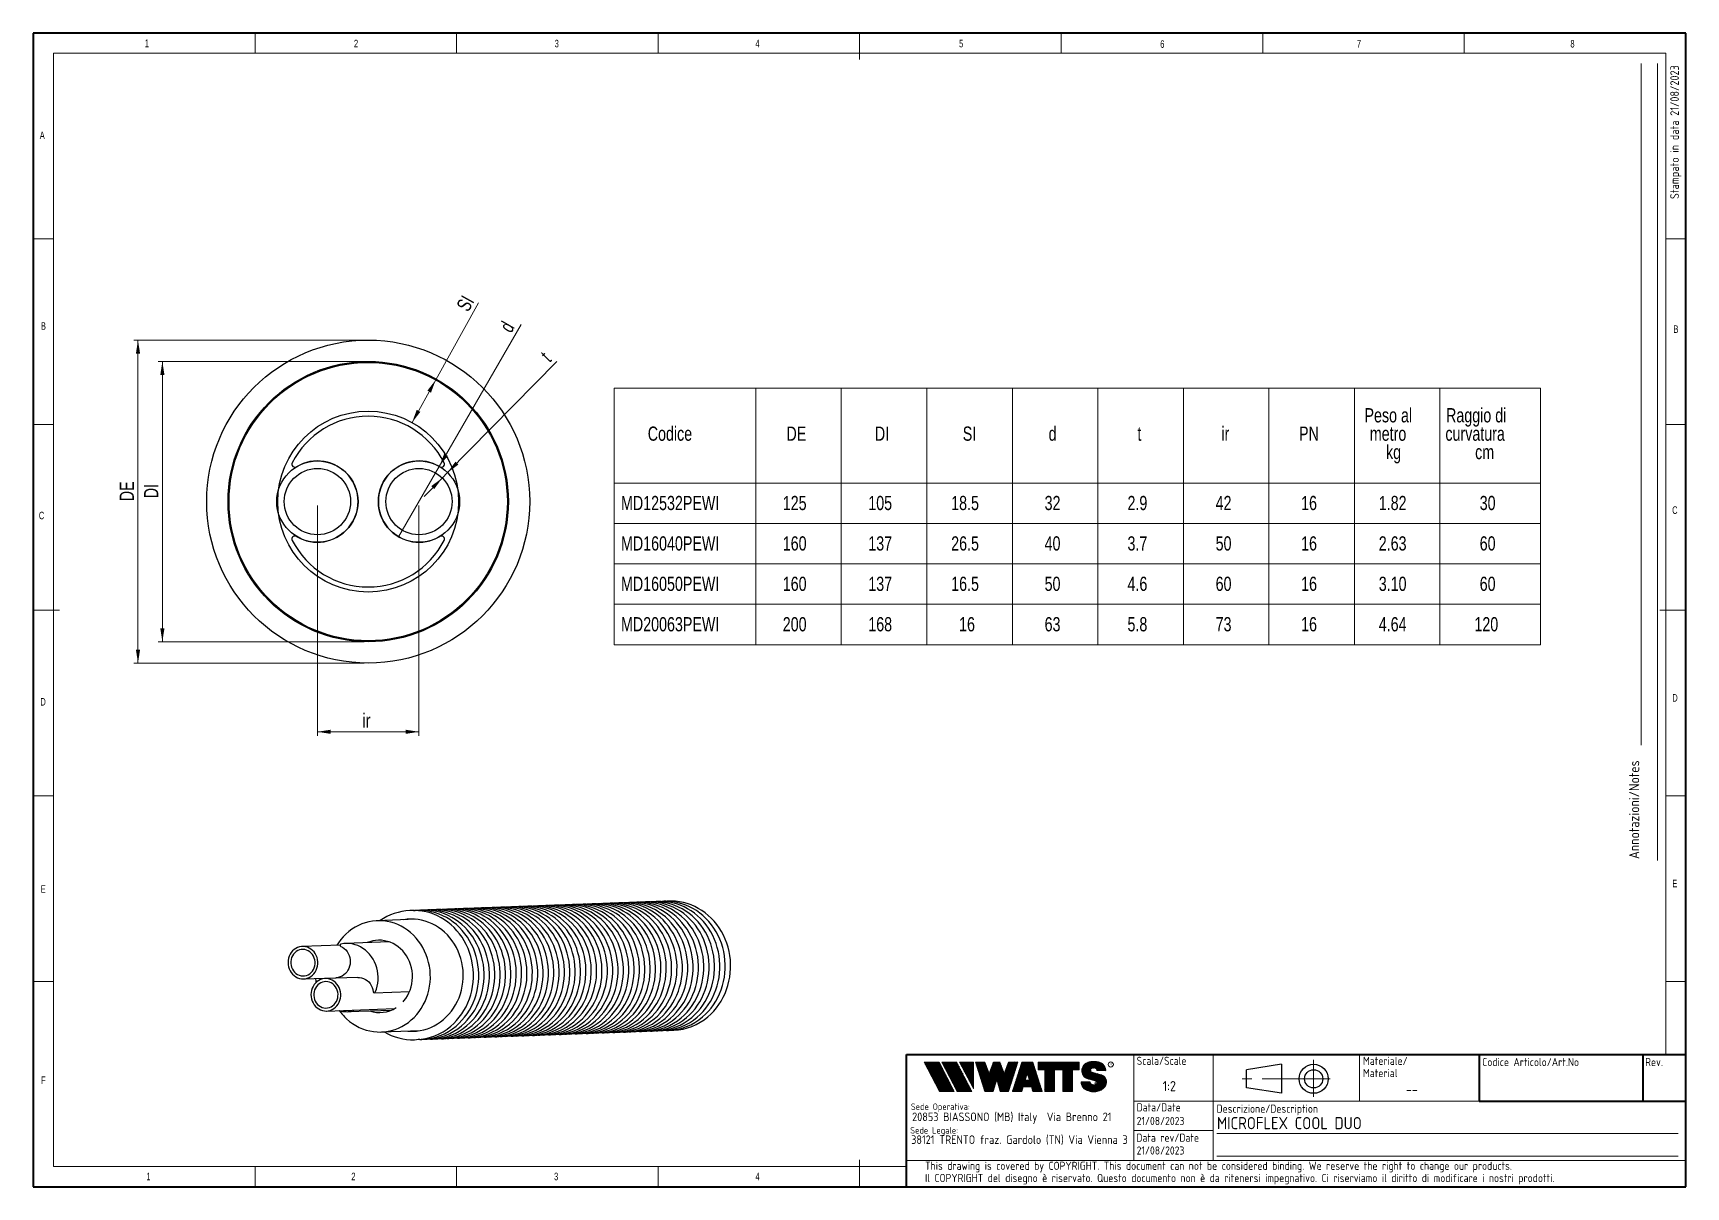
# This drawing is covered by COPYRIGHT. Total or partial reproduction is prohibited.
# Model space of a CAD drawing. Header units: millimetres. Extents: x 6 to 413, y 7 to 291.
import ezdxf

# ---------------------------------------------------------------- set-up
doc = ezdxf.new("R2010")
doc.units = ezdxf.units.MM
doc.linetypes.add('CENTERX2', pattern=[20.32, 12.7, -2.54, 2.54, -2.54])
doc.styles.add('SLDTEXTSTYLE0', font='ISOCP3', dxfattribs={"width": 0.96})
doc.styles.add('SLDTEXTSTYLE1', font='TXT', dxfattribs={"width": 0.605})
doc.styles.add('SLDTEXTSTYLE2', font='TXT', dxfattribs={"width": 0.75})
doc.dimstyles.new('SLDDIMSTYLE0', dxfattribs={"dimtxt": 3.5, "dimasz": 3.302, "dimexe": 0, "dimexo": 0.0625, "dimgap": 0.875, "dimtad": 1, "dimlfac": 2, "dimrnd": 1e-09, "dimzin": 12, "dimdsep": 46, "dimtxsty": 'SLDTEXTSTYLE2', "dimsah": 1, "dimcen": 0.09, "dimadec": 0, "dimazin": 3, "dimtfac": 1, "dimtofl": 0, "dimtmove": 0, "dimatfit": 3, "dimfxl": 1, "dimfrac": 2, "dimtolj": 1, "dimtzin": 12, "dimarcsym": 0})
doc.dimstyles.new('SLDDIMSTYLE1', dxfattribs={"dimtxt": 3.5, "dimasz": 3.302, "dimexe": 0, "dimexo": 0.0625, "dimgap": 0.875, "dimtad": 1, "dimlfac": 2, "dimrnd": 1e-09, "dimzin": 12, "dimdsep": 46, "dimtxsty": 'SLDTEXTSTYLE2', "dimblk1": 'NONE', "dimsah": 1, "dimcen": 0, "dimadec": 0, "dimazin": 3, "dimtfac": 1, "dimtmove": 0, "dimatfit": 3, "dimldrblk": 'NONE', "dimfxl": 1, "dimfrac": 2, "dimtolj": 1, "dimtzin": 12, "dimarcsym": 0})
doc.dimstyles.new('SLDDIMSTYLE2', dxfattribs={"dimtxt": 3.5, "dimasz": 3.302, "dimexe": 0, "dimexo": 0.0625, "dimgap": 0.875, "dimtad": 1, "dimlfac": 2, "dimrnd": 1e-09, "dimzin": 12, "dimdsep": 46, "dimtxsty": 'SLDTEXTSTYLE2', "dimsah": 1, "dimcen": 0.09, "dimadec": 0, "dimazin": 3, "dimtfac": 1, "dimtmove": 0, "dimatfit": 0, "dimfxl": 1, "dimfrac": 2, "dimtolj": 1, "dimtzin": 12, "dimarcsym": 0})

msp = doc.modelspace()

# ---------------------------------------------------------------- texts
at = {"color": 7, "linetype": 'Continuous', "lineweight": 0}
for s, insert, char_height, attachment_point, style in [('1', (33.7775, 289.5294), 1.9, 1, 'SLDTEXTSTYLE2'), ('2', (85.2374, 289.4501), 1.8521, 1, 'SLDTEXTSTYLE2'), ('3', (134.6397, 289.4501), 1.8521, 1, 'SLDTEXTSTYLE2'), ('4', (184.0584, 289.4501), 1.8521, 1, 'SLDTEXTSTYLE2'), ('5', (234.1671, 289.4501), 1.8521, 1, 'SLDTEXTSTYLE2'), ('6', (283.6838, 289.3152), 1.8521, 1, 'SLDTEXTSTYLE2'), ('7', (332.0837, 289.4), 1.8521, 1, 'SLDTEXTSTYLE2'), ('8', (384.6227, 289.4), 1.8521, 1, 'SLDTEXTSTYLE2'), ('A', (7.9135, 266.8624), 1.8521, 1, 'SLDTEXTSTYLE2'), ('B', (8.204, 219.9411), 1.8521, 1, 'SLDTEXTSTYLE2'), ('B', (409.9821, 219.1716), 1.8521, 1, 'SLDTEXTSTYLE2'), ('C', (7.6941, 173.2923), 1.8521, 1, 'SLDTEXTSTYLE2'), ('C', (409.6707, 174.6166), 1.8521, 1, 'SLDTEXTSTYLE2'), ('D', (8.0647, 127.4357), 1.8521, 1, 'SLDTEXTSTYLE2'), ('D', (409.6944, 128.4006), 1.8521, 1, 'SLDTEXTSTYLE2'), ('E', (409.6944, 82.7006), 1.8521, 1, 'SLDTEXTSTYLE2'), ('E', (8.138, 81.3553), 1.8521, 1, 'SLDTEXTSTYLE2'), ('Scala/Scale', (277.8773, 39.1525), 2, 1, 'SLDTEXTSTYLE0'), ('Codice Articolo/Art.No', (362.9397, 38.8524), 2, 1, 'SLDTEXTSTYLE0'), ('Rev.', (403.0361, 38.8524), 2, 1, 'SLDTEXTSTYLE0'), ('F', (8.2247, 34.3267), 1.8521, 1, 'SLDTEXTSTYLE2'), ('1:2', (285.9172, 33.161), 2.5, 2, 'SLDTEXTSTYLE0'), ('--', (347.0729, 32.364), 2.5, 3, 'SLDTEXTSTYLE0'), ('Data/Date', (277.8719, 27.7001), 2, 1, 'SLDTEXTSTYLE0'), ('Descrizione/Description', (297.5529, 27.3645), 2, 1, 'SLDTEXTSTYLE0'), ('21/08/2023', (277.8719, 24.3374), 2, 1, 'SLDTEXTSTYLE0'), ('MICROFLEX COOL DUO', (297.6405, 24.3149), 3, 1, 'SLDTEXTSTYLE0'), ('Data rev/Date', (277.8019, 20.2244), 2, 1, 'SLDTEXTSTYLE0'), ('21/08/2023', (277.8719, 17.0746), 2, 1, 'SLDTEXTSTYLE0'), ('1', (34.1506, 10.6063), 1.8521, 1, 'SLDTEXTSTYLE2'), ('2', (84.5965, 10.6063), 1.8521, 1, 'SLDTEXTSTYLE2'), ('3', (134.4972, 10.6063), 1.8521, 1, 'SLDTEXTSTYLE2'), ('4', (184.0691, 10.6063), 1.8521, 1, 'SLDTEXTSTYLE2')]:
    msp.add_mtext(s, dxfattribs=dict(at, insert=insert, char_height=char_height, attachment_point=attachment_point, style=style))
at = {"color": 7, "linetype": 'Continuous', "lineweight": 0, "rotation": 90, "style": 'SLDTEXTSTYLE0'}
for s, insert, char_height, attachment_point in [('Stampato in data 21/08/2023', (409.2095, 283.1929), 2.116667, 3), ('Annotazioni/Notes', (399.0717, 87.8106), 2.5, 1)]:
    msp.add_mtext(s, dxfattribs=dict(at, insert=insert, char_height=char_height, attachment_point=attachment_point))

# ---------------------------------------------------------------- blocks, each defined once
blk = doc.blocks.new('SW_NOTE_0')
at = {"color": 0, "linetype": 'Continuous', "lineweight": 0, "insert": (0, 2.05), "char_height": 1.5875, "attachment_point": 1, "style": 'SLDTEXTSTYLE0'}
blk.add_mtext('Sede Legale:', dxfattribs=at)
blk = doc.blocks.new('SW_NOTE_0_1')
at = {"color": 0, "linetype": 'Continuous', "lineweight": 0, "insert": (0, 2.05), "char_height": 1.5875, "attachment_point": 1, "style": 'SLDTEXTSTYLE0'}
blk.add_mtext('Sede Operativa:', dxfattribs=at)
blk = doc.blocks.new('SW_NOTE_0_2')
at = {"color": 0, "linetype": 'Continuous', "lineweight": 0, "insert": (0, 2.73), "char_height": 2.1167, "attachment_point": 1, "style": 'SLDTEXTSTYLE0'}
blk.add_mtext('20853 BIASSONO (MB) Italy  Via Brenno 21', dxfattribs=at)
blk = doc.blocks.new('SW_NOTE_0_3')
at = {"color": 0, "linetype": 'Continuous', "lineweight": 0, "insert": (0, 0.77), "char_height": 0.6, "attachment_point": 1, "style": 'SLDTEXTSTYLE1'}
blk.add_mtext('R', dxfattribs=at)
blk = doc.blocks.new('SW_NOTE_0_4')
at = {"color": 0, "linetype": 'Continuous', "lineweight": 0, "insert": (0.86, 2.73), "char_height": 2.1167, "attachment_point": 1, "style": 'SLDTEXTSTYLE0'}
blk.add_mtext('38121 TRENTO fraz. Gardolo (TN) Via Vienna 3', dxfattribs=at)
blk = doc.blocks.new('Blocco3')
at = {"linetype": 'Continuous'}
h = blk.add_hatch(dxfattribs=at)
h.set_pattern_fill('NET', color=8, scale=0.0625, angle=45, style=0)
h.paths.add_polyline_path([(11.05, 14.16), (7.31, 21.38), (3.69, 21.38), (7.43, 14.16)], flags=0)
h = blk.add_hatch(dxfattribs=at)
h.set_pattern_fill('NET', color=8, scale=0.0625, angle=45, style=0)
h.paths.add_polyline_path([(15.39, 14.16), (11.65, 21.38), (8.03, 21.38), (11.77, 14.16)], flags=0)
h = blk.add_hatch(dxfattribs=at)
h.set_pattern_fill('NET', color=8, scale=0.0625, angle=45, style=0)
h.paths.add_polyline_path([(12.38, 21.38), (12.37, 21.38), (15.78, 14.86), (15.78, 21.38)], flags=0)
h = blk.add_hatch(dxfattribs=at)
h.set_pattern_fill('NET', color=8, scale=0.0625, angle=45, style=0)
h.paths.add_polyline_path([(18.58, 14.17), (20.63, 14.17), (21.51, 17.09), (22.38, 14.18), (22.38, 14.17), (24.43, 14.17), (26.74, 21.38), (24.43, 21.38), (23.37, 18.54), (22.3, 21.38), (20.71, 21.38), (19.65, 18.54), (18.59, 21.36), (18.57, 21.38), (16.27, 21.38)], flags=0)
h = blk.add_hatch(dxfattribs=at)
h.set_pattern_fill('NET', color=8, scale=0.0625, angle=45, style=0)
h.paths.add_polyline_path([(28.01, 15.27), (30.07, 15.27), (30.42, 14.17), (32.72, 14.17), (30.38, 21.38), (27.7, 21.38), (25.36, 14.17), (27.66, 14.17)], flags=0)
h.paths.add_polyline_path([(29.55, 16.9), (28.53, 16.9), (29.04, 18.53)], flags=0)
h = blk.add_hatch(dxfattribs=at)
h.set_pattern_fill('NET', color=8, scale=0.0625, angle=45, style=0)
h.paths.add_polyline_path([(40.18, 14.19), (40.18, 19.44), (41.81, 19.44), (41.81, 21.38), (31.72, 21.38), (31.72, 19.44), (33.35, 19.44), (33.35, 14.17), (35.74, 14.17), (35.74, 19.44), (37.79, 19.44), (37.79, 14.17), (40.17, 14.17)], flags=0)
h = blk.add_hatch(dxfattribs=at)
h.set_pattern_fill('NET', color=8, scale=0.0625, angle=45, style=0)
edge = h.paths.add_edge_path(flags=0)
edge.add_arc((45.06, 16.51), 0.596, 186.5198, 199.3039, ccw=False)
edge.add_arc((45.04, 16.51), 0.579, 180.0155, 186.5312, ccw=False)
edge.add_line((44.47, 16.51), (42.26, 16.51))
edge.add_arc((44.19, 16.51), 1.93, 180.0147, 186.4124)
edge.add_arc((44.24, 16.52), 1.98, 186.4018, 198.9766)
edge.add_arc((44.39, 16.57), 2.14, 198.9684, 210.8849)
edge.add_arc((44.61, 16.7), 2.4, 210.878, 221.9135)
edge.add_arc((44.85, 16.92), 2.73, 221.9082, 232.0311)
edge.add_arc((45.08, 17.2), 3.09, 232.0272, 241.3356)
edge.add_arc((45.25, 17.51), 3.44, 241.3327, 249.9896)
edge.add_arc((45.35, 17.79), 3.73, 249.9874, 258.1786)
edge.add_arc((45.39, 17.98), 3.93, 258.1768, 266.0906)
edge.add_arc((45.39, 18.05), 4, 266.0891, 273.9109)
edge.add_arc((45.4, 17.98), 3.93, 273.9096, 281.823)
edge.add_arc((45.44, 17.79), 3.73, 281.8219, 290.0121)
edge.add_arc((45.54, 17.51), 3.44, 290.0112, 298.6665)
edge.add_arc((45.71, 17.2), 3.09, 298.6656, 307.9716)
edge.add_arc((45.93, 16.92), 2.73, 307.9706, 318.0901)
edge.add_arc((46.17, 16.7), 2.4, 318.0886, 329.1199)
edge.add_arc((46.39, 16.57), 2.14, 329.1172, 341.0295)
edge.add_arc((46.55, 16.52), 1.98, 341.0247, 353.5968)
edge.add_arc((46.6, 16.51), 1.93, 353.5874, 356.7846)
edge.add_arc((46.61, 16.51), 1.92, 356.7845, 359.9994)
edge.add_arc((46.73, 16.51), 1.8, 0, 74.2203)
edge.add_line((47.22, 18.24), (44.83, 18.92))
edge.add_arc((44.93, 19.3), 0.391, 172.7087, 254.2203, ccw=False)
edge.add_arc((45.13, 19.28), 0.588, 162.1656, 174.006, ccw=False)
edge.add_arc((45.16, 19.27), 0.621, 150.7625, 162.17, ccw=False)
edge.add_arc((45.21, 19.25), 0.673, 139.9607, 150.7656, ccw=False)
edge.add_arc((45.26, 19.21), 0.738, 129.8124, 139.9629, ccw=False)
edge.add_arc((45.3, 19.15), 0.809, 120.2755, 129.814, ccw=False)
edge.add_arc((45.34, 19.09), 0.878, 111.248, 120.2769, ccw=False)
edge.add_arc((45.36, 19.04), 0.935, 102.5962, 111.2494, ccw=False)
edge.add_arc((45.36, 19), 0.973, 94.1727, 102.5976, ccw=False)
edge.add_arc((45.37, 18.99), 0.987, 85.8257, 94.1743, ccw=False)
edge.add_arc((45.37, 19), 0.973, 77.4022, 85.8275, ccw=False)
edge.add_arc((45.37, 19.04), 0.935, 68.7502, 77.4042, ccw=False)
edge.add_arc((45.4, 19.09), 0.878, 59.7224, 68.7527, ccw=False)
edge.add_arc((45.43, 19.15), 0.809, 50.185, 59.7255, ccw=False)
edge.add_arc((45.48, 19.21), 0.738, 40.0359, 50.1889, ccw=False)
edge.add_arc((45.53, 19.25), 0.673, 29.233, 40.0407, ccw=False)
edge.add_arc((45.57, 19.27), 0.621, 17.8287, 29.2388, ccw=False)
edge.add_arc((45.6, 19.28), 0.588, 5.9932, 17.8352, ccw=False)
edge.add_arc((45.61, 19.28), 0.578, 0.012, 6.0015, ccw=False)
edge.add_line((46.19, 19.28), (48.35, 19.28))
edge.add_arc((46.39, 19.28), 1.96, 0.0004, 2.836)
edge.add_arc((46.38, 19.28), 1.97, 2.8359, 5.6594)
edge.add_arc((46.36, 19.28), 1.99, 5.6531, 16.8731)
edge.add_arc((46.29, 19.26), 2.06, 16.8691, 27.8236)
edge.add_arc((46.19, 19.21), 2.17, 27.8204, 38.3929)
edge.add_arc((46.08, 19.12), 2.31, 38.3903, 48.5305)
edge.add_arc((45.98, 19.01), 2.46, 48.5283, 58.2469)
edge.add_arc((45.91, 18.89), 2.6, 58.2449, 67.599)
edge.add_arc((45.86, 18.78), 2.72, 67.5972, 76.6745)
edge.add_arc((45.84, 18.7), 2.8, 76.6726, 85.5782)
edge.add_arc((45.84, 18.67), 2.83, 85.5755, 89.9952)
edge.add_line((45.84, 21.5), (44.94, 21.5))
edge.add_arc((44.94, 18.67), 2.83, 90.0048, 94.4245)
edge.add_arc((44.94, 18.7), 2.8, 94.4218, 103.3274)
edge.add_arc((44.92, 18.78), 2.72, 103.3255, 112.4028)
edge.add_arc((44.88, 18.89), 2.6, 112.401, 121.7551)
edge.add_arc((44.8, 19.01), 2.46, 121.7531, 131.4717)
edge.add_arc((44.7, 19.12), 2.31, 131.4695, 141.6097)
edge.add_arc((44.59, 19.21), 2.17, 141.6071, 152.1796)
edge.add_arc((44.5, 19.26), 2.06, 152.1764, 163.1309)
edge.add_arc((44.43, 19.28), 1.99, 163.1269, 174.3469)
edge.add_arc((44.57, 19.28), 2.14, 174.5695, 255)
edge.add_line((44.02, 17.21), (45.85, 16.72))
edge.add_arc((45.73, 16.27), 0.464, -75.4769, 75, ccw=False)
edge.add_arc((45.46, 16.94), 1.18, 281.6144, 289.1927, ccw=False)
edge.add_arc((45.44, 17), 1.24, 273.8399, 281.6169, ccw=False)
edge.add_arc((45.44, 17.02), 1.27, 266.159, 273.841, ccw=False)
edge.add_arc((45.44, 17), 1.24, 258.3828, 266.1603, ccw=False)
edge.add_arc((45.43, 16.94), 1.18, 250.3186, 258.3845, ccw=False)
edge.add_arc((45.39, 16.84), 1.08, 241.768, 250.3207, ccw=False)
edge.add_arc((45.34, 16.74), 0.962, 232.5317, 241.7709, ccw=False)
edge.add_arc((45.26, 16.65), 0.842, 222.429, 232.5356, ccw=False)
edge.add_arc((45.18, 16.57), 0.734, 211.3431, 222.4344, ccw=False)
edge.add_arc((45.11, 16.53), 0.649, 199.2951, 211.3502, ccw=False)
at = {"color": 7, "linetype": 'Continuous', "lineweight": 18}
for p, q in [((3.69, 21.38), (7.43, 14.16)), ((7.31, 21.38), (3.69, 21.38)), ((7.31, 21.38), (11.05, 14.16)), ((8.03, 21.38), (11.77, 14.16)), ((11.65, 21.38), (8.03, 21.38)), ((11.65, 21.38), (15.39, 14.16)), ((12.37, 21.38), (12.38, 21.38)), ((12.37, 21.38), (15.78, 21.38)), ((12.37, 21.38), (15.78, 14.86)), ((15.78, 21.38), (15.78, 14.86)), ((16.27, 21.38), (18.58, 21.38)), ((16.27, 21.38), (18.58, 14.17)), ((18.59, 21.36), (18.57, 21.38)), ((18.58, 21.38), (19.65, 18.54)), ((19.65, 18.54), (20.71, 21.38)), ((20.71, 21.38), (22.3, 21.38)), ((22.3, 21.38), (23.37, 18.54)), ((23.37, 18.54), (24.43, 21.38)), ((24.43, 21.38), (26.74, 21.38)), ((26.74, 21.38), (24.43, 14.17)), ((25.36, 14.17), (27.7, 21.38)), ((27.7, 21.38), (30.38, 21.38)), ((32.72, 14.17), (30.38, 21.38)), ((31.72, 21.38), (41.81, 21.38)), ((31.72, 19.44), (31.72, 21.38)), ((41.81, 19.44), (41.81, 21.38)), ((43, 20.68), (43.14, 20.83)), ((44.94, 21.5), (45.84, 21.5)), ((21.51, 17.09), (20.63, 14.17)), ((21.51, 17.09), (22.38, 14.17)), ((29.04, 18.53), (28.53, 16.9)), ((28.53, 16.9), (29.55, 16.9)), ((29.04, 18.53), (29.55, 16.9)), ((31.72, 19.44), (33.35, 19.44)), ((33.35, 14.17), (33.35, 19.44)), ((35.74, 14.17), (35.74, 19.44)), ((35.74, 19.44), (37.79, 19.44)), ((37.79, 14.17), (37.79, 19.44)), ((40.18, 14.17), (40.18, 19.44)), ((40.18, 19.44), (41.81, 19.44)), ((42.26, 16.51), (44.47, 16.51)), ((44.02, 17.21), (45.85, 16.72)), ((44.83, 18.92), (47.22, 18.24)), ((48.35, 19.28), (46.19, 19.28)), ((7.43, 14.16), (11.05, 14.16)), ((11.77, 14.16), (15.39, 14.16)), ((20.63, 14.17), (18.58, 14.17)), ((22.38, 14.17), (22.38, 14.18)), ((24.43, 14.17), (22.38, 14.17)), ((25.36, 14.17), (27.66, 14.17)), ((28.01, 15.27), (27.66, 14.17)), ((28.01, 15.27), (30.07, 15.27)), ((30.07, 15.27), (30.42, 14.17)), ((30.42, 14.17), (32.72, 14.17)), ((35.74, 14.17), (33.35, 14.17)), ((37.79, 14.17), (40.18, 14.17)), ((40.17, 14.17), (40.18, 14.19))]:
    blk.add_line(p, q, dxfattribs=at)
blk.add_circle((49.58, 20.78), 0.63, dxfattribs=at)
for centre, radius, start, end in [((44.59, 19.21), 2.17, 141.6071, 152.1796), ((44.7, 19.12), 2.31, 131.4695, 141.6097), ((44.8, 19.01), 2.46, 121.7531, 131.4717), ((44.88, 18.89), 2.6, 112.401, 121.7551), ((44.92, 18.78), 2.72, 103.3255, 112.4028), ((44.94, 18.7), 2.8, 94.4218, 103.3274), ((44.94, 18.67), 2.83, 90.0048, 94.4245), ((45.84, 18.67), 2.83, 85.5755, 89.9952), ((45.84, 18.7), 2.8, 76.6726, 85.5782), ((45.86, 18.78), 2.72, 67.5972, 76.6745), ((45.91, 18.89), 2.6, 58.2449, 67.599), ((45.98, 19.01), 2.46, 48.5283, 58.2469), ((46.08, 19.12), 2.31, 38.3903, 48.5305), ((46.19, 19.21), 2.17, 27.8204, 38.3929), ((44.19, 16.51), 1.93, 180.0147, 186.4124), ((44.24, 16.52), 1.98, 186.4018, 198.9766), ((44.57, 19.28), 2.14, 174.5695, 255), ((44.43, 19.28), 1.99, 163.1269, 174.3469), ((44.5, 19.26), 2.06, 152.1764, 163.1309), ((45.04, 16.51), 0.579, 180.0155, 186.5312), ((45.06, 16.51), 0.596, 186.5198, 199.3039), ((45.11, 16.53), 0.649, 199.2951, 211.3502), ((45.13, 19.28), 0.588, 162.1656, 174.006), ((44.93, 19.3), 0.391, 172.7087, 254.2203), ((45.16, 19.27), 0.621, 150.7625, 162.17), ((45.21, 19.25), 0.673, 139.9607, 150.7656), ((45.26, 19.21), 0.738, 129.8124, 139.9629), ((45.3, 19.15), 0.809, 120.2755, 129.814), ((45.34, 19.09), 0.878, 111.248, 120.2769), ((45.36, 19.04), 0.935, 102.5962, 111.2494), ((45.36, 19), 0.973, 94.1727, 102.5976), ((45.37, 18.99), 0.987, 85.8257, 94.1743), ((45.37, 19), 0.973, 77.4022, 85.8275), ((45.37, 19.04), 0.935, 68.7502, 77.4042), ((45.4, 19.09), 0.878, 59.7224, 68.7527), ((45.43, 19.15), 0.809, 50.185, 59.7255), ((45.73, 16.27), 0.464, 284.5231, 75), ((45.48, 19.21), 0.738, 40.0359, 50.1889), ((45.53, 19.25), 0.673, 29.233, 40.0407), ((45.57, 19.27), 0.621, 17.8287, 29.2388), ((45.6, 19.28), 0.588, 5.9932, 17.8352), ((45.61, 19.28), 0.578, 0.012, 6.0015), ((46.73, 16.51), 1.8, 0, 74.2203), ((46.29, 19.26), 2.06, 16.8691, 27.8236), ((46.36, 19.28), 1.99, 5.6531, 16.8731), ((46.38, 19.28), 1.97, 2.8359, 5.6594), ((46.39, 19.28), 1.96, 0.0004, 2.836), ((46.55, 16.52), 1.98, 341.0247, 353.5968), ((46.61, 16.51), 1.92, 356.7845, 359.9994), ((46.6, 16.51), 1.93, 353.5874, 356.7846), ((44.39, 16.57), 2.14, 198.9684, 210.8849), ((44.61, 16.7), 2.4, 210.878, 221.9135), ((44.85, 16.92), 2.73, 221.9082, 232.0311), ((45.08, 17.2), 3.09, 232.0272, 241.3356), ((45.25, 17.51), 3.44, 241.3327, 249.9896), ((45.35, 17.79), 3.73, 249.9874, 258.1786), ((45.18, 16.57), 0.734, 211.3431, 222.4344), ((45.39, 17.98), 3.93, 258.1768, 266.0906), ((45.26, 16.65), 0.842, 222.429, 232.5356), ((45.34, 16.74), 0.962, 232.5317, 241.7709), ((45.39, 16.84), 1.08, 241.768, 250.3207), ((45.43, 16.94), 1.18, 250.3186, 258.3845), ((45.39, 18.05), 4, 266.0891, 273.9109), ((45.44, 17), 1.24, 258.3828, 266.1603), ((45.44, 17.02), 1.27, 266.159, 273.841), ((45.44, 17), 1.24, 273.8399, 281.6169), ((45.4, 17.98), 3.93, 273.9096, 281.823), ((45.46, 16.94), 1.18, 281.6144, 289.1927), ((45.45, 16.94), 1.18, 289.1924, 289.6799), ((45.49, 16.84), 1.08, 289.6768, 292.8868), ((45.49, 16.84), 1.08, 292.8885, 296.1017), ((45.44, 17.79), 3.73, 281.8219, 290.0121), ((45.54, 17.51), 3.44, 290.0112, 298.6665), ((45.71, 17.2), 3.09, 298.6656, 307.9716), ((45.93, 16.92), 2.73, 307.9706, 318.0901), ((46.17, 16.7), 2.4, 318.0886, 329.1199), ((46.39, 16.57), 2.14, 329.1172, 341.0295)]:
    blk.add_arc(centre, radius, start, end, dxfattribs=at)
at = {"color": 7, "linetype": 'Continuous', "lineweight": 0}
for name, p in [('SW_NOTE_0_3', (49.39, 20.35)), ('SW_NOTE_0_1', (0.39, 9.14)), ('SW_NOTE_0_2', (0.69, 6.23)), ('SW_NOTE_0', (0.23, 3.32)), ('SW_NOTE_0_4', (-0.4, 0.61))]:
    blk.add_blockref(name, p, dxfattribs=at)
blk = doc.blocks.new('SW_NOTE_0_5')
at = {"color": 0, "linetype": 'Continuous', "lineweight": 0, "char_height": 2, "attachment_point": 1, "style": 'SLDTEXTSTYLE0'}
for s, insert in [('Materiale/', (0, 2.58)), ('Material', (0, -0.42))]:
    blk.add_mtext(s, dxfattribs=dict(at, insert=insert))
blk = doc.blocks.new('SW_NOTE_0_7')
at = {"color": 0, "linetype": 'Continuous', "lineweight": 0, "char_height": 2, "attachment_point": 1, "style": 'SLDTEXTSTYLE0'}
for s, insert in [('This drawing is covered by COPYRIGHT. This document can not be considered binding. We reserve the right to change our products.', (0, 2.58)), ('Il COPYRIGHT del disegno è riservato. Questo documento non è da ritenersi impegnativo. Ci riserviamo il diritto di modificare i nostri prodotti.', (0, -0.42))]:
    blk.add_mtext(s, dxfattribs=dict(at, insert=insert))
blk = doc.blocks.new('SW_TABLEANNOTATION_0')
at = {"color": 0, "linetype": 'Continuous', "lineweight": 18}
for p, q in [((0, 0), (0, -23.32)), ((0, 0), (34.85, 0)), ((34.85, 0), (34.85, -23.32)), ((34.85, 0), (55.9, 0)), ((55.9, 0), (55.9, -23.32)), ((55.9, 0), (76.94, 0)), ((76.94, 0), (76.94, -23.32)), ((76.94, 0), (97.99, 0)), ((97.99, 0), (97.99, -23.32)), ((97.99, 0), (119.03, 0)), ((119.03, 0), (119.03, -23.32)), ((119.03, 0), (140.08, 0)), ((140.08, 0), (140.08, -23.32)), ((140.08, 0), (161.13, 0)), ((161.13, 0), (161.13, -23.32)), ((161.13, 0), (182.17, 0)), ((182.17, 0), (182.17, -23.32)), ((182.17, 0), (203.22, 0)), ((203.22, 0), (203.22, -23.32)), ((203.22, 0), (227.96, 0)), ((227.96, 0), (227.96, -23.32)), ((0, -23.32), (0, -33.27)), ((0, -23.32), (34.85, -23.32)), ((34.85, -23.32), (34.85, -33.27)), ((34.85, -23.32), (55.9, -23.32)), ((55.9, -23.32), (55.9, -33.27)), ((55.9, -23.32), (76.94, -23.32)), ((76.94, -23.32), (76.94, -33.27)), ((76.94, -23.32), (97.99, -23.32)), ((97.99, -23.32), (97.99, -33.27)), ((97.99, -23.32), (119.03, -23.32)), ((119.03, -23.32), (119.03, -33.27)), ((119.03, -23.32), (140.08, -23.32)), ((140.08, -23.32), (140.08, -33.27)), ((140.08, -23.32), (161.13, -23.32)), ((161.13, -23.32), (161.13, -33.27)), ((161.13, -23.32), (182.17, -23.32)), ((182.17, -23.32), (182.17, -33.27)), ((182.17, -23.32), (203.22, -23.32)), ((203.22, -23.32), (203.22, -33.27)), ((203.22, -23.32), (227.96, -23.32)), ((227.96, -23.32), (227.96, -33.27)), ((0, -33.27), (0, -43.21)), ((0, -33.27), (34.85, -33.27)), ((34.85, -33.27), (34.85, -43.21)), ((34.85, -33.27), (55.9, -33.27)), ((55.9, -33.27), (55.9, -43.21)), ((55.9, -33.27), (76.94, -33.27)), ((76.94, -33.27), (76.94, -43.21)), ((76.94, -33.27), (97.99, -33.27)), ((97.99, -33.27), (97.99, -43.21)), ((97.99, -33.27), (119.03, -33.27)), ((119.03, -33.27), (119.03, -43.21)), ((119.03, -33.27), (140.08, -33.27)), ((140.08, -33.27), (140.08, -43.21)), ((140.08, -33.27), (161.13, -33.27)), ((161.13, -33.27), (161.13, -43.21)), ((161.13, -33.27), (182.17, -33.27)), ((182.17, -33.27), (182.17, -43.21)), ((182.17, -33.27), (203.22, -33.27)), ((203.22, -33.27), (203.22, -43.21)), ((203.22, -33.27), (227.96, -33.27)), ((227.96, -33.27), (227.96, -43.21)), ((0, -43.21), (0, -53.16)), ((0, -43.21), (34.85, -43.21)), ((34.85, -43.21), (34.85, -53.16)), ((34.85, -43.21), (55.9, -43.21)), ((55.9, -43.21), (55.9, -53.16)), ((55.9, -43.21), (76.94, -43.21)), ((76.94, -43.21), (76.94, -53.16)), ((76.94, -43.21), (97.99, -43.21)), ((97.99, -43.21), (97.99, -53.16)), ((97.99, -43.21), (119.03, -43.21)), ((119.03, -43.21), (119.03, -53.16)), ((119.03, -43.21), (140.08, -43.21)), ((140.08, -43.21), (140.08, -53.16)), ((140.08, -43.21), (161.13, -43.21)), ((161.13, -43.21), (161.13, -53.16)), ((161.13, -43.21), (182.17, -43.21)), ((182.17, -43.21), (182.17, -53.16)), ((182.17, -43.21), (203.22, -43.21)), ((203.22, -43.21), (203.22, -53.16)), ((203.22, -43.21), (227.96, -43.21)), ((227.96, -43.21), (227.96, -53.16)), ((0, -53.16), (0, -63.11)), ((0, -53.16), (34.85, -53.16)), ((34.85, -53.16), (34.85, -63.11)), ((34.85, -53.16), (55.9, -53.16)), ((55.9, -53.16), (55.9, -63.11)), ((55.9, -53.16), (76.94, -53.16)), ((76.94, -53.16), (76.94, -63.11)), ((76.94, -53.16), (97.99, -53.16)), ((97.99, -53.16), (97.99, -63.11)), ((97.99, -53.16), (119.03, -53.16)), ((119.03, -53.16), (119.03, -63.11)), ((119.03, -53.16), (140.08, -53.16)), ((140.08, -53.16), (140.08, -63.11)), ((140.08, -53.16), (161.13, -53.16)), ((161.13, -53.16), (161.13, -63.11)), ((161.13, -53.16), (182.17, -53.16)), ((182.17, -53.16), (182.17, -63.11)), ((182.17, -53.16), (203.22, -53.16)), ((203.22, -53.16), (203.22, -63.11)), ((203.22, -53.16), (227.96, -53.16)), ((227.96, -53.16), (227.96, -63.11)), ((0, -63.11), (34.85, -63.11)), ((34.85, -63.11), (55.9, -63.11)), ((55.9, -63.11), (76.94, -63.11)), ((76.94, -63.11), (97.99, -63.11)), ((97.99, -63.11), (119.03, -63.11)), ((119.03, -63.11), (140.08, -63.11)), ((140.08, -63.11), (161.13, -63.11)), ((161.13, -63.11), (182.17, -63.11)), ((182.17, -63.11), (203.22, -63.11)), ((203.22, -63.11), (227.96, -63.11))]:
    blk.add_line(p, q, dxfattribs=at)
at = {"color": 0, "linetype": 'Continuous', "lineweight": 0, "char_height": 3.5, "attachment_point": 1, "style": 'SLDTEXTSTYLE2'}
for s, insert in [('Peso al', (184.66, -4.89)), ('Raggio di', (204.73, -4.89)), ('Codice', (8.26, -9.41)), ('DE', (42.39, -9.41)), ('DI', (64.16, -9.41)), ('SI', (85.78, -9.41)), ('d', (106.91, -9.41)), ('t', (128.77, -9.41)), ('ir', (149.44, -9.41)), ('PN', (168.54, -9.41)), ('metro', (185.97, -9.41)), ('curvatura', (204.57, -9.41)), ('kg', (189.96, -13.94)), ('cm', (211.89, -13.94)), ('MD12532PEWI', (1.68, -26.48)), ('125', (41.49, -26.48)), ('105', (62.54, -26.48)), ('18.5', (82.94, -26.48)), ('32', (105.93, -26.48)), ('2.9', (126.33, -26.48)), ('42', (148.02, -26.48)), ('16', (169.06, -26.48)), ('1.82', (188.17, -26.48)), ('30', (213.01, -26.48)), ('MD16040PEWI', (1.68, -36.43)), ('160', (41.49, -36.43)), ('137', (62.54, -36.43)), ('26.5', (82.94, -36.43)), ('40', (105.93, -36.43)), ('3.7', (126.33, -36.43)), ('50', (148.02, -36.43)), ('16', (169.06, -36.43)), ('2.63', (188.17, -36.43)), ('60', (213.01, -36.43)), ('MD16050PEWI', (1.68, -46.37)), ('160', (41.49, -46.37)), ('137', (62.54, -46.37)), ('16.5', (82.94, -46.37)), ('50', (105.93, -46.37)), ('4.6', (126.33, -46.37)), ('60', (148.02, -46.37)), ('16', (169.06, -46.37)), ('3.10', (188.17, -46.37)), ('60', (213.01, -46.37)), ('MD20063PEWI', (1.68, -56.32)), ('200', (41.49, -56.32)), ('168', (62.54, -56.32)), ('16', (84.88, -56.32)), ('63', (105.93, -56.32)), ('5.8', (126.33, -56.32)), ('73', (148.02, -56.32)), ('16', (169.06, -56.32)), ('4.64', (188.17, -56.32)), ('120', (211.71, -56.32))]:
    blk.add_mtext(s, dxfattribs=dict(at, insert=insert))
blk = doc.blocks.new('_D')
at = {"color": 7, "linetype": 'Continuous', "lineweight": 0}
for p, q in [((87.75, 215.54), (31.1, 215.54)), ((32.1, 215.54), (32.1, 136.04)), ((87.75, 136.04), (31.1, 136.04))]:
    blk.add_line(p, q, dxfattribs=at)
at = {"color": 7, "linetype": 'Continuous', "lineweight": 18}
for points in [[(32.1, 215.54), (31.59, 212.23), (32.61, 212.23)], [(32.1, 136.04), (32.61, 139.34), (31.59, 139.34)]]:
    blk.add_solid(points, dxfattribs=at)
at = {"color": 7, "linetype": 'Continuous', "lineweight": 18, "insert": (27.59, 175.88), "char_height": 3.5, "attachment_point": 1, "rotation": 90, "style": 'SLDTEXTSTYLE2'}
blk.add_mtext('DE', dxfattribs=at)
blk = doc.blocks.new('_D_1')
at = {"color": 7, "linetype": 'Continuous', "lineweight": 0}
for p, q in [((87.75, 210.29), (37.1, 210.29)), ((38.1, 210.29), (38.1, 141.29)), ((87.75, 141.29), (37.1, 141.29))]:
    blk.add_line(p, q, dxfattribs=at)
at = {"color": 7, "linetype": 'Continuous', "lineweight": 18}
for points in [[(38.1, 210.29), (37.59, 206.98), (38.61, 206.98)], [(38.1, 141.29), (38.61, 144.59), (37.59, 144.59)]]:
    blk.add_solid(points, dxfattribs=at)
at = {"color": 7, "linetype": 'Continuous', "lineweight": 18, "insert": (33.59, 176.61), "char_height": 3.5, "attachment_point": 1, "rotation": 90, "style": 'SLDTEXTSTYLE2'}
blk.add_mtext('DI', dxfattribs=at)
blk = doc.blocks.new('_D_2')
at = {"color": 7, "linetype": 'Continuous', "lineweight": 0}
for p, q in [((105.37, 205.74), (115.9, 224.72)), ((99.55, 195.24), (105.37, 205.74))]:
    blk.add_line(p, q, dxfattribs=at)
at = {"color": 7, "linetype": 'Continuous', "lineweight": 18}
for points in [[(105.37, 205.74), (103.32, 203.09), (104.21, 202.6)], [(99.55, 195.24), (101.59, 197.88), (100.7, 198.38)]]:
    blk.add_solid(points, dxfattribs=at)
at = {"color": 7, "linetype": 'Continuous', "lineweight": 18, "insert": (110.32, 223.96), "char_height": 3.5, "attachment_point": 1, "rotation": 60.9782, "style": 'SLDTEXTSTYLE2'}
blk.add_mtext('SI', dxfattribs=at)
blk = doc.blocks.new('_D_3')
at = {"color": 7, "linetype": 'Continuous', "lineweight": 0}
for q in [(126.4, 219.34), (96.25, 167.13)]:
    blk.add_line((106.25, 184.45), q, dxfattribs=at)
at = {"color": 7, "linetype": 'Continuous', "lineweight": 18}
blk.add_solid([(106.25, 184.45), (108.34, 187.05), (107.46, 187.56)], dxfattribs=at)
at = {"color": 7, "linetype": 'Continuous', "lineweight": 18, "insert": (120.9, 218.82), "char_height": 3.5, "attachment_point": 1, "rotation": 60, "style": 'SLDTEXTSTYLE2'}
blk.add_mtext('d', dxfattribs=at)
blk = doc.blocks.new('_None')
blk = doc.blocks.new('_D_4')
at = {"color": 7, "linetype": 'Continuous', "lineweight": 0}
for p, q in [((108.27, 182.91), (135.21, 210.25)), ((106.97, 181.59), (102.52, 177.07)), ((106.97, 181.59), (108.27, 182.91))]:
    blk.add_line(p, q, dxfattribs=at)
at = {"color": 7, "linetype": 'Continuous', "lineweight": 18}
for points in [[(108.27, 182.91), (110.95, 184.9), (110.23, 185.62)], [(106.97, 181.59), (104.29, 179.6), (105.02, 178.88)]]:
    blk.add_solid(points, dxfattribs=at)
at = {"color": 7, "linetype": 'Continuous', "lineweight": 18, "insert": (130.89, 212.29), "char_height": 3.5, "attachment_point": 1, "rotation": 45.4219, "style": 'SLDTEXTSTYLE2'}
blk.add_mtext('t', dxfattribs=at)
blk = doc.blocks.new('_D_5')
at = {"color": 7, "linetype": 'Continuous', "lineweight": 0}
for p, q in [((76.25, 174.79), (76.25, 118.13)), ((101.25, 174.79), (101.25, 118.13)), ((76.25, 119.13), (101.25, 119.13))]:
    blk.add_line(p, q, dxfattribs=at)
at = {"color": 7, "linetype": 'Continuous', "lineweight": 18}
for points in [[(76.25, 119.13), (79.55, 118.62), (79.55, 119.64)], [(101.25, 119.13), (97.95, 119.64), (97.95, 118.62)]]:
    blk.add_solid(points, dxfattribs=at)
at = {"color": 7, "linetype": 'Continuous', "lineweight": 18, "insert": (87.35, 123.64), "char_height": 3.5, "attachment_point": 1, "style": 'SLDTEXTSTYLE2'}
blk.add_mtext('ir', dxfattribs=at)

# ---------------------------------------------------------------- dimensions: what is measured, and where the dimension line sits
at = {"color": 7, "linetype": 'Continuous', "lineweight": 18}
for base, p1, p2, angle, text, dimstyle, picture, middle in [((105.3684, 205.7353), (99.5467, 195.2421), (105.3684, 205.7353), 60.978203, 'SI', 'SLDDIMSTYLE0', '_D_2', (115.0844, 223.2478)), ((32.097, 136.0359), (88.7523, 215.5359), (88.7523, 136.0359), 90, 'DE', 'SLDDIMSTYLE0', '_D', (32.097, 178.8704)), ((108.2711, 182.9088), (106.9726, 181.5911), (108.2711, 182.9088), 45.421899, 't', 'SLDDIMSTYLE2', '_D_4', (134.6571, 209.6863)), ((38.097, 141.2859), (88.7523, 210.2859), (88.7523, 141.2859), 90, 'DI', 'SLDDIMSTYLE0', '_D_1', (38.097, 178.8704))]:
    dim = msp.add_linear_dim(base=base, p1=p1, p2=p2, angle=angle, text=text, dimstyle=dimstyle, dxfattribs=at)
    dim.commit()
    dim.dimension.update_dxf_attribs({"geometry": picture, "text_midpoint": middle, "dimtype": 160})
dim = msp.add_diameter_dim_2p(p1=(96.2523, 167.1256), p2=(106.2523, 184.4461), text='d', dimstyle='SLDDIMSTYLE1', override={"dimpost": '<>'}, dxfattribs=at)
dim.commit()
dim.dimension.update_dxf_attribs({"geometry": '_D_3', "text_midpoint": (125.6383, 218.0238), "dimtype": 163})
dim = msp.add_linear_dim(base=(101.2523, 119.1307), p1=(76.2523, 175.7859), p2=(101.2523, 175.7859), text='ir', dimstyle='SLDDIMSTYLE0', dxfattribs=at)
dim.commit()
dim.dimension.update_dxf_attribs({"geometry": '_D_5', "text_midpoint": (88.521, 119.1307), "dimtype": 160})

# ---------------------------------------------------------------- linework, layer by layer
at = {"color": 7, "linetype": 'Continuous', "lineweight": 35}
for p, q in [((6.2734, 291.1062), (6.2734, 7.1062)), ((413.064, 291.1062), (6.2734, 291.1062)), ((413.064, 7.1062), (413.064, 291.1062)), ((221.2163, 39.6951), (413.064, 39.6951)), ((221.2163, 7.1062), (221.2163, 39.6951)), ((362.1852, 39.6951), (412.8547, 39.6951)), ((362.1852, 39.6951), (362.1852, 28.2235)), ((402.48, 39.6951), (402.48, 28.2235)), ((362.1852, 28.2235), (413.064, 28.2235)), ((6.2734, 7.1062), (413.064, 7.1062))]:
    msp.add_line(p, q, dxfattribs=at)
at = {"color": 7, "linetype": 'Continuous', "lineweight": 18}
for p, q in [((60.8973, 291.1062), (60.8973, 286.1523)), ((110.4973, 291.1062), (110.4973, 286.1523)), ((160.0973, 291.1062), (160.0973, 286.1523)), ((209.6973, 291.1062), (209.6973, 284.5934)), ((259.2973, 291.1062), (259.2973, 286.1523)), ((308.8973, 291.1062), (308.8973, 286.1523)), ((358.4973, 291.1062), (358.4973, 286.1523)), ((408.1446, 286.1523), (11.2973, 286.1523)), ((11.2973, 286.1523), (11.2973, 12.1436)), ((408.1446, 286.1523), (408.1446, 39.6951)), ((402.066, 115.8303), (402.066, 283.5788)), ((406.1007, 87.4617), (406.1007, 283.5788)), ((6.2734, 240.4523), (11.2973, 240.4523)), ((408.1446, 240.4523), (413.064, 240.4523)), ((6.2734, 194.7523), (11.2973, 194.7523)), ((408.1446, 194.7523), (413.064, 194.7523)), ((6.2734, 149.0523), (12.8156, 149.0523)), ((406.6345, 149.0523), (413.064, 149.0523)), ((6.2734, 103.3523), (11.2973, 103.3523)), ((408.1446, 103.3523), (413.064, 103.3523)), ((6.2734, 57.6523), (11.2973, 57.6523)), ((408.1446, 57.6523), (413.064, 57.6523)), ((277.1852, 39.6951), (277.1852, 13.6243)), ((296.6852, 39.6951), (296.6852, 31.6951)), ((332.7171, 28.2235), (332.7171, 39.6951)), ((296.6852, 31.6951), (296.6852, 23.6951)), ((362.1852, 28.2235), (277.1852, 28.2235)), ((277.1852, 20.9608), (296.6852, 20.9608)), ((296.6852, 23.6951), (296.6852, 15.6951)), ((297.6277, 20.2313), (411.1277, 20.2313)), ((209.6973, 13.7436), (209.6973, 7.1062)), ((221.2163, 13.6243), (413.064, 13.6243)), ((296.6852, 15.6951), (296.6852, 13.6243)), ((297.6277, 14.6951), (411.1277, 14.6951)), ((221.2163, 12.1436), (11.2973, 12.1436)), ((60.8973, 12.1436), (60.8973, 7.1062)), ((110.4973, 12.1436), (110.4973, 7.1062)), ((160.0973, 12.1436), (160.0973, 7.1062))]:
    msp.add_line(p, q, dxfattribs=at)
at = {"color": 7, "linetype": 'Continuous', "lineweight": 25}
for p, q in [((158.8362, 77.3079), (158.3487, 77.2901)), ((160.1549, 77.3562), (159.6674, 77.3383)), ((161.4736, 77.4044), (160.9861, 77.3866)), ((162.7924, 77.4526), (162.3048, 77.4348)), ((99.4941, 75.1372), (99.0065, 75.1193)), ((100.8128, 75.1854), (100.3252, 75.1676)), ((102.1315, 75.2337), (101.644, 75.2158)), ((103.4502, 75.2819), (102.9627, 75.2641)), ((104.7689, 75.3301), (104.2814, 75.3123)), ((106.0876, 75.3784), (105.6001, 75.3605)), ((107.4063, 75.4266), (106.9188, 75.4088)), ((108.7251, 75.4748), (108.2375, 75.457)), ((110.0438, 75.5231), (109.5562, 75.5053)), ((111.3625, 75.5713), (110.875, 75.5535)), ((112.6812, 75.6196), (112.1937, 75.6017)), ((113.9999, 75.6678), (113.5124, 75.65)), ((115.3186, 75.716), (114.8311, 75.6982)), ((116.6373, 75.7643), (116.1498, 75.7464)), ((117.9561, 75.8125), (117.4685, 75.7947)), ((119.2748, 75.8608), (118.7872, 75.8429)), ((120.5935, 75.909), (120.106, 75.8912)), ((121.9122, 75.9572), (121.4247, 75.9394)), ((123.2309, 76.0055), (122.7434, 75.9876)), ((124.5496, 76.0537), (124.0621, 76.0359)), ((125.8683, 76.102), (125.3808, 76.0841)), ((127.1871, 76.1502), (126.6995, 76.1324)), ((128.5058, 76.1984), (128.0182, 76.1806)), ((129.8245, 76.2467), (129.337, 76.2288)), ((131.1432, 76.2949), (130.6557, 76.2771)), ((132.4619, 76.3431), (131.9744, 76.3253)), ((133.7806, 76.3914), (133.2931, 76.3735)), ((135.0993, 76.4396), (134.6118, 76.4218)), ((136.4181, 76.4879), (135.9305, 76.47)), ((137.7368, 76.5361), (137.2493, 76.5183)), ((139.0555, 76.5843), (138.568, 76.5665)), ((140.3742, 76.6326), (139.8867, 76.6147)), ((141.6929, 76.6808), (141.2054, 76.663)), ((143.0116, 76.7291), (142.5241, 76.7112)), ((144.3303, 76.7773), (143.8428, 76.7595)), ((145.6491, 76.8255), (145.1615, 76.8077)), ((146.9678, 76.8738), (146.4803, 76.8559)), ((148.2865, 76.922), (147.799, 76.9042)), ((149.6052, 76.9702), (149.1177, 76.9524)), ((150.9239, 77.0185), (150.4364, 77.0007)), ((152.2426, 77.0667), (151.7551, 77.0489)), ((153.5614, 77.115), (153.0738, 77.0971)), ((154.8801, 77.1632), (154.3925, 77.1454)), ((156.1988, 77.2114), (155.7113, 77.1936)), ((157.5175, 77.2597), (157.03, 77.2418)), ((100.51, 72.9729), (90.9988, 72.625)), ((81.8195, 66.6416), (72.5429, 66.3023)), ((93.8865, 67.427), (83.2004, 67.0361)), ((72.8354, 58.3077), (80.8276, 58.6)), ((86.1873, 58.6835), (78.1951, 58.3911)), ((90.2559, 54.8913), (98.9304, 55.2086)), ((78.4875, 50.3965), (95.2587, 51.01)), ((83.8145, 50.2474), (94.5006, 50.6383)), ((92.0005, 45.2433), (101.5116, 45.5912)), ((138.4117, 44.7395), (138.8992, 44.7574)), ((139.7304, 44.7878), (139.3146, 44.779)), ((139.7304, 44.7878), (140.218, 44.8056)), ((141.0491, 44.836), (140.6333, 44.8273)), ((141.0491, 44.836), (141.5367, 44.8538)), ((142.3679, 44.8842), (141.952, 44.8755)), ((142.3679, 44.8842), (142.8554, 44.9021)), ((143.6866, 44.9325), (143.2707, 44.9237)), ((143.6866, 44.9325), (144.1741, 44.9503)), ((145.0053, 44.9807), (144.5895, 44.972)), ((145.0053, 44.9807), (145.4928, 44.9985)), ((146.324, 45.029), (145.9082, 45.0202)), ((146.324, 45.029), (146.8115, 45.0468)), ((147.6427, 45.0772), (147.2269, 45.0685)), ((147.6427, 45.0772), (148.1302, 45.095)), ((148.9614, 45.1254), (148.5456, 45.1167)), ((148.9614, 45.1254), (149.449, 45.1433)), ((150.2801, 45.1737), (149.8643, 45.1649)), ((150.2801, 45.1737), (150.7677, 45.1915)), ((151.5989, 45.2219), (151.183, 45.2132)), ((151.5989, 45.2219), (152.0864, 45.2397)), ((152.9176, 45.2701), (152.5017, 45.2614)), ((152.9176, 45.2701), (153.4051, 45.288)), ((154.2363, 45.3184), (153.8205, 45.3097)), ((154.2363, 45.3184), (154.7238, 45.3362)), ((155.555, 45.3666), (155.1392, 45.3579)), ((155.555, 45.3666), (156.0425, 45.3845)), ((156.8737, 45.4149), (156.4579, 45.4061)), ((156.8737, 45.4149), (157.3612, 45.4327)), ((158.1924, 45.4631), (157.7766, 45.4544)), ((158.1924, 45.4631), (158.68, 45.4809)), ((159.5112, 45.5113), (159.0953, 45.5026)), ((159.5112, 45.5113), (159.9987, 45.5292)), ((160.8299, 45.5596), (160.414, 45.5508)), ((160.8299, 45.5596), (161.3174, 45.5774)), ((162.1486, 45.6078), (161.7327, 45.5991)), ((162.1486, 45.6078), (162.6361, 45.6256)), ((163.4673, 45.6561), (163.0515, 45.6473)), ((163.4673, 45.6561), (163.9548, 45.6739)), ((100.169, 43.3406), (100.6565, 43.3584)), ((101.4877, 43.3888), (101.0719, 43.3801)), ((101.4877, 43.3888), (101.9752, 43.4067)), ((102.8064, 43.4371), (102.3906, 43.4283)), ((102.8064, 43.4371), (103.294, 43.4549)), ((104.1251, 43.4853), (103.7093, 43.4766)), ((104.1251, 43.4853), (104.6127, 43.5031)), ((105.4439, 43.5336), (105.028, 43.5248)), ((105.4439, 43.5336), (105.9314, 43.5514)), ((106.7626, 43.5818), (106.3467, 43.5731)), ((106.7626, 43.5818), (107.2501, 43.5996)), ((108.0813, 43.63), (107.6655, 43.6213)), ((108.0813, 43.63), (108.5688, 43.6479)), ((109.4, 43.6783), (108.9842, 43.6695)), ((109.4, 43.6783), (109.8875, 43.6961)), ((110.7187, 43.7265), (110.3029, 43.7178)), ((110.7187, 43.7265), (111.2062, 43.7443)), ((112.0374, 43.7747), (111.6216, 43.766)), ((112.0374, 43.7747), (112.525, 43.7926)), ((113.3561, 43.823), (112.9403, 43.8143)), ((113.3561, 43.823), (113.8437, 43.8408)), ((114.6749, 43.8712), (114.259, 43.8625)), ((114.6749, 43.8712), (115.1624, 43.8891)), ((115.9936, 43.9195), (115.5777, 43.9107)), ((115.9936, 43.9195), (116.4811, 43.9373)), ((117.3123, 43.9677), (116.8965, 43.959)), ((117.3123, 43.9677), (117.7998, 43.9855)), ((118.631, 44.0159), (118.2152, 44.0072)), ((118.631, 44.0159), (119.1185, 44.0338)), ((119.9497, 44.0642), (119.5339, 44.0554)), ((119.9497, 44.0642), (120.4372, 44.082)), ((121.2684, 44.1124), (120.8526, 44.1037)), ((121.2684, 44.1124), (121.756, 44.1303)), ((122.5871, 44.1607), (122.1713, 44.1519)), ((122.5871, 44.1607), (123.0747, 44.1785)), ((123.9059, 44.2089), (123.49, 44.2002)), ((123.9059, 44.2089), (124.3934, 44.2267)), ((125.2246, 44.2571), (124.8087, 44.2484)), ((125.2246, 44.2571), (125.7121, 44.275)), ((126.5433, 44.3054), (126.1275, 44.2966)), ((126.5433, 44.3054), (127.0308, 44.3232)), ((127.862, 44.3536), (127.4462, 44.3449)), ((127.862, 44.3536), (128.3495, 44.3714)), ((129.1807, 44.4018), (128.7649, 44.3931)), ((129.1807, 44.4018), (129.6682, 44.4197)), ((130.4994, 44.4501), (130.0836, 44.4414)), ((130.4994, 44.4501), (130.987, 44.4679)), ((131.8181, 44.4983), (131.4023, 44.4896)), ((131.8181, 44.4983), (132.3057, 44.5162)), ((133.1369, 44.5466), (132.721, 44.5378)), ((133.1369, 44.5466), (133.6244, 44.5644)), ((134.4556, 44.5948), (134.0397, 44.5861)), ((134.4556, 44.5948), (134.9431, 44.6126)), ((135.7743, 44.643), (135.3585, 44.6343)), ((135.7743, 44.643), (136.2618, 44.6609)), ((137.093, 44.6913), (136.6772, 44.6825)), ((137.093, 44.6913), (137.5805, 44.7091)), ((138.4117, 44.7395), (137.9959, 44.7308)), ((313.5592, 37.2889), (304.9014, 35.9609)), ((313.5592, 37.2889), (313.5592, 30.1488)), ((304.9014, 31.4769), (304.9014, 35.9609)), ((313.5592, 30.1488), (304.9014, 31.4769))]:
    msp.add_line(p, q, dxfattribs=at)
at = {"color": 7, "linetype": 'CENTERX2', "lineweight": 18}
for q in [(321.4373, 38.4285), (303.8344, 33.7189), (325.5255, 33.7189), (321.4373, 29.2555)]:
    msp.add_line((321.4373, 33.7189), q, dxfattribs=at)
at = {"color": 7, "linetype": 'Continuous', "lineweight": 25, "flags": 128}
for points in [[(168.4044, 48.8398), (169.1507, 49.5173), (169.8536, 50.2479), (170.5099, 51.0285), (171.1167, 51.8554), (171.6712, 52.7251), (172.171, 53.6336), (172.6138, 54.5768), (172.9976, 55.5506), (173.3209, 56.5506), (173.582, 57.5724), (173.7798, 58.6113), (173.9135, 59.6628), (173.9825, 60.7221), (173.9864, 61.7846), (173.9253, 62.8453), (173.7993, 63.8998), (173.6092, 64.9431), (173.3556, 65.9707), (173.0398, 66.978), (172.6631, 67.9604), (172.2273, 68.9136), (171.7343, 69.8334), (171.1863, 70.7155), (170.5857, 71.5561), (169.9352, 72.3515), (169.2377, 73.098), (168.4964, 73.7924), (167.7146, 74.4315), (166.8957, 75.0125), (166.0433, 75.5328), (165.1614, 75.99), (164.2539, 76.3821), (163.3247, 76.7075), (162.3781, 76.9645), (161.4183, 77.1521), (160.4495, 77.2694), (159.4761, 77.316), (158.8362, 77.3079)], [(159.252, 77.3166), (159.3336, 77.3219), (159.6674, 77.3383)], [(169.7231, 48.888), (170.4695, 49.5655), (171.1724, 50.2962), (171.8287, 51.0767), (172.4354, 51.9037), (172.9899, 52.7733), (173.4897, 53.6818), (173.9325, 54.6251), (174.3163, 55.5989), (174.6396, 56.5989), (174.9007, 57.6206), (175.0985, 58.6596), (175.2323, 59.7111), (175.3012, 60.7704), (175.3052, 61.8328), (175.244, 62.8936), (175.1181, 63.948), (174.9279, 64.9913), (174.6743, 66.0189), (174.3585, 67.0262), (173.9819, 68.0086), (173.546, 68.9618), (173.053, 69.8816), (172.505, 70.7637), (171.9044, 71.6044), (171.2539, 72.3997), (170.5565, 73.1463), (169.8152, 73.8406), (169.0333, 74.4797), (168.2144, 75.0607), (167.3621, 75.581), (166.4801, 76.0382), (165.5726, 76.4304), (164.6434, 76.7557), (163.6968, 77.0127), (162.737, 77.2003), (161.7682, 77.3177), (160.7948, 77.3642), (160.1549, 77.3562)], [(160.5708, 77.3649), (160.6524, 77.3702), (160.9861, 77.3866)], [(171.0418, 48.9363), (171.7882, 49.6138), (172.4911, 50.3444), (173.1474, 51.125), (173.7541, 51.9519), (174.3086, 52.8216), (174.8084, 53.73), (175.2512, 54.6733), (175.6351, 55.6471), (175.9583, 56.6471), (176.2194, 57.6689), (176.4173, 58.7078), (176.551, 59.7593), (176.6199, 60.8186), (176.6239, 61.881), (176.5627, 62.9418), (176.4368, 63.9962), (176.2466, 65.0396), (175.993, 66.0672), (175.6772, 67.0744), (175.3006, 68.0569), (174.8648, 69.0101), (174.3717, 69.9298), (173.8237, 70.812), (173.2231, 71.6526), (172.5726, 72.448), (171.8752, 73.1945), (171.1339, 73.8889), (170.352, 74.528), (169.5331, 75.109), (168.6808, 75.6292), (167.7989, 76.0865), (166.8913, 76.4786), (165.9621, 76.8039), (165.0155, 77.061), (164.0557, 77.2486), (163.0869, 77.3659), (162.1135, 77.4125), (161.4736, 77.4044)], [(161.8895, 77.4131), (161.9711, 77.4184), (162.3048, 77.4348)], [(172.3605, 48.9845), (173.1069, 49.662), (173.8098, 50.3927), (174.4661, 51.1732), (175.0728, 52.0001), (175.6273, 52.8698), (176.1271, 53.7783), (176.5699, 54.7215), (176.9538, 55.6953), (177.277, 56.6954), (177.5381, 57.7171), (177.736, 58.7561), (177.8697, 59.8075), (177.9387, 60.8668), (177.9426, 61.9293), (177.8814, 62.9901), (177.7555, 64.0445), (177.5653, 65.0878), (177.3117, 66.1154), (176.9959, 67.1227), (176.6193, 68.1051), (176.1835, 69.0583), (175.6904, 69.9781), (175.1424, 70.8602), (174.5418, 71.7009), (173.8913, 72.4962), (173.1939, 73.2428), (172.4526, 73.9371), (171.6707, 74.5762), (170.8518, 75.1572), (169.9995, 75.6775), (169.1176, 76.1347), (168.21, 76.5269), (167.2809, 76.8522), (166.3342, 77.1092), (165.3744, 77.2968), (164.4056, 77.4142), (163.4322, 77.4607), (162.7924, 77.4526)], [(109.0622, 46.6691), (109.8086, 47.3466), (110.5115, 48.0772), (111.1678, 48.8577), (111.7745, 49.6847), (112.329, 50.5543), (112.8288, 51.4628), (113.2716, 52.4061), (113.6555, 53.3799), (113.9787, 54.3799), (114.2398, 55.4017), (114.4377, 56.4406), (114.5714, 57.4921), (114.6404, 58.5514), (114.6443, 59.6138), (114.5831, 60.6746), (114.4572, 61.729), (114.267, 62.7724), (114.0134, 63.8), (113.6976, 64.8072), (113.321, 65.7897), (112.8852, 66.7429), (112.3921, 67.6626), (111.8441, 68.5448), (111.2435, 69.3854), (110.593, 70.1808), (109.8956, 70.9273), (109.1543, 71.6217), (108.3724, 72.2608), (107.5535, 72.8418), (106.7012, 73.362), (105.8193, 73.8193), (104.9117, 74.2114), (103.9826, 74.5367), (103.0359, 74.7938), (102.0761, 74.9814), (101.1073, 75.0987), (100.1339, 75.1452), (99.4941, 75.1372)], [(99.9099, 75.1459), (99.9915, 75.1512), (100.3252, 75.1676)], [(110.3809, 46.7173), (111.1273, 47.3948), (111.8302, 48.1254), (112.4865, 48.906), (113.0932, 49.7329), (113.6477, 50.6026), (114.1475, 51.5111), (114.5903, 52.4543), (114.9742, 53.4281), (115.2974, 54.4281), (115.5585, 55.4499), (115.7564, 56.4888), (115.8901, 57.5403), (115.9591, 58.5996), (115.963, 59.6621), (115.9018, 60.7228), (115.7759, 61.7773), (115.5857, 62.8206), (115.3322, 63.8482), (115.0164, 64.8555), (114.6397, 65.8379), (114.2039, 66.7911), (113.7109, 67.7109), (113.1628, 68.593), (112.5622, 69.4336), (111.9118, 70.229), (111.2143, 70.9755), (110.473, 71.6699), (109.6911, 72.309), (108.8722, 72.89), (108.0199, 73.4103), (107.138, 73.8675), (106.2304, 74.2596), (105.3013, 74.585), (104.3547, 74.842), (103.3948, 75.0296), (102.426, 75.1469), (101.4527, 75.1935), (100.8128, 75.1854)], [(101.2286, 75.1941), (101.3102, 75.1994), (101.644, 75.2158)], [(111.6996, 46.7655), (112.446, 47.443), (113.1489, 48.1737), (113.8052, 48.9542), (114.412, 49.7812), (114.9665, 50.6508), (115.4662, 51.5593), (115.909, 52.5026), (116.2929, 53.4764), (116.6161, 54.4764), (116.8772, 55.4981), (117.0751, 56.5371), (117.2088, 57.5886), (117.2778, 58.6479), (117.2817, 59.7103), (117.2206, 60.7711), (117.0946, 61.8255), (116.9044, 62.8688), (116.6509, 63.8964), (116.3351, 64.9037), (115.9584, 65.8861), (115.5226, 66.8393), (115.0296, 67.7591), (114.4815, 68.6412), (113.8809, 69.4819), (113.2305, 70.2772), (112.533, 71.0238), (111.7917, 71.7181), (111.0099, 72.3572), (110.1909, 72.9382), (109.3386, 73.4585), (108.4567, 73.9157), (107.5491, 74.3079), (106.62, 74.6332), (105.6734, 74.8902), (104.7135, 75.0778), (103.7448, 75.1952), (102.7714, 75.2417), (102.1315, 75.2337)], [(102.5473, 75.2424), (102.6289, 75.2477), (102.9627, 75.2641)], [(113.0184, 46.8138), (113.7647, 47.4913), (114.4676, 48.2219), (115.1239, 49.0025), (115.7307, 49.8294), (116.2852, 50.6991), (116.7849, 51.6075), (117.2277, 52.5508), (117.6116, 53.5246), (117.9348, 54.5246), (118.196, 55.5464), (118.3938, 56.5853), (118.5275, 57.6368), (118.5965, 58.6961), (118.6004, 59.7585), (118.5393, 60.8193), (118.4133, 61.8737), (118.2232, 62.9171), (117.9696, 63.9447), (117.6538, 64.9519), (117.2771, 65.9344), (116.8413, 66.8876), (116.3483, 67.8073), (115.8003, 68.6895), (115.1997, 69.5301), (114.5492, 70.3255), (113.8517, 71.072), (113.1104, 71.7664), (112.3286, 72.4055), (111.5096, 72.9865), (110.6573, 73.5067), (109.7754, 73.964), (108.8679, 74.3561), (107.9387, 74.6814), (106.9921, 74.9385), (106.0322, 75.1261), (105.0635, 75.2434), (104.0901, 75.29), (103.4502, 75.2819)], [(103.866, 75.2906), (103.9476, 75.2959), (104.2814, 75.3123)], [(114.3371, 46.862), (115.0834, 47.5395), (115.7864, 48.2702), (116.4426, 49.0507), (117.0494, 49.8776), (117.6039, 50.7473), (118.1037, 51.6558), (118.5465, 52.599), (118.9303, 53.5728), (119.2536, 54.5729), (119.5147, 55.5946), (119.7125, 56.6336), (119.8462, 57.685), (119.9152, 58.7443), (119.9191, 59.8068), (119.858, 60.8676), (119.732, 61.922), (119.5419, 62.9653), (119.2883, 63.9929), (118.9725, 65.0002), (118.5958, 65.9826), (118.16, 66.9358), (117.667, 67.8556), (117.119, 68.7377), (116.5184, 69.5784), (115.8679, 70.3737), (115.1705, 71.1203), (114.4291, 71.8146), (113.6473, 72.4537), (112.8284, 73.0347), (111.976, 73.555), (111.0941, 74.0122), (110.1866, 74.4044), (109.2574, 74.7297), (108.3108, 74.9867), (107.351, 75.1743), (106.3822, 75.2917), (105.4088, 75.3382), (104.7689, 75.3301)], [(105.1847, 75.3389), (105.2663, 75.3441), (105.6001, 75.3605)], [(115.6558, 46.9103), (116.4022, 47.5878), (117.1051, 48.3184), (117.7614, 49.0989), (118.3681, 49.9259), (118.9226, 50.7955), (119.4224, 51.704), (119.8652, 52.6473), (120.249, 53.6211), (120.5723, 54.6211), (120.8334, 55.6429), (121.0312, 56.6818), (121.165, 57.7333), (121.2339, 58.7926), (121.2379, 59.855), (121.1767, 60.9158), (121.0508, 61.9702), (120.8606, 63.0136), (120.607, 64.0411), (120.2912, 65.0484), (119.9146, 66.0308), (119.4787, 66.9841), (118.9857, 67.9038), (118.4377, 68.786), (117.8371, 69.6266), (117.1866, 70.422), (116.4892, 71.1685), (115.7479, 71.8629), (114.966, 72.502), (114.1471, 73.0829), (113.2948, 73.6032), (112.4129, 74.0604), (111.5053, 74.4526), (110.5761, 74.7779), (109.6295, 75.035), (108.6697, 75.2226), (107.7009, 75.3399), (106.7275, 75.3864), (106.0876, 75.3784)], [(106.5035, 75.3871), (106.5851, 75.3924), (106.9188, 75.4088)], [(116.9745, 46.9585), (117.7209, 47.636), (118.4238, 48.3666), (119.0801, 49.1472), (119.6868, 49.9741), (120.2413, 50.8438), (120.7411, 51.7523), (121.1839, 52.6955), (121.5678, 53.6693), (121.891, 54.6693), (122.1521, 55.6911), (122.35, 56.73), (122.4837, 57.7815), (122.5526, 58.8408), (122.5566, 59.9032), (122.4954, 60.964), (122.3695, 62.0185), (122.1793, 63.0618), (121.9257, 64.0894), (121.6099, 65.0967), (121.2333, 66.0791), (120.7975, 67.0323), (120.3044, 67.952), (119.7564, 68.8342), (119.1558, 69.6748), (118.5053, 70.4702), (117.8079, 71.2167), (117.0666, 71.9111), (116.2847, 72.5502), (115.4658, 73.1312), (114.6135, 73.6515), (113.7316, 74.1087), (112.824, 74.5008), (111.8948, 74.8262), (110.9482, 75.0832), (109.9884, 75.2708), (109.0196, 75.3881), (108.0462, 75.4347), (107.4063, 75.4266)], [(107.8222, 75.4353), (107.9038, 75.4406), (108.2375, 75.457)], [(118.2932, 47.0067), (119.0396, 47.6842), (119.7425, 48.4149), (120.3988, 49.1954), (121.0055, 50.0224), (121.56, 50.892), (122.0598, 51.8005), (122.5026, 52.7438), (122.8865, 53.7176), (123.2097, 54.7176), (123.4708, 55.7393), (123.6687, 56.7783), (123.8024, 57.8297), (123.8714, 58.8891), (123.8753, 59.9515), (123.8141, 61.0123), (123.6882, 62.0667), (123.498, 63.11), (123.2445, 64.1376), (122.9286, 65.1449), (122.552, 66.1273), (122.1162, 67.0805), (121.6232, 68.0003), (121.0751, 68.8824), (120.4745, 69.7231), (119.824, 70.5184), (119.1266, 71.265), (118.3853, 71.9593), (117.6034, 72.5984), (116.7845, 73.1794), (115.9322, 73.6997), (115.0503, 74.1569), (114.1427, 74.5491), (113.2136, 74.8744), (112.2669, 75.1314), (111.3071, 75.319), (110.3383, 75.4364), (109.3649, 75.4829), (108.7251, 75.4748)], [(109.1409, 75.4836), (109.2225, 75.4889), (109.5562, 75.5053)], [(119.6119, 47.055), (120.3583, 47.7325), (121.0612, 48.4631), (121.7175, 49.2437), (122.3242, 50.0706), (122.8787, 50.9403), (123.3785, 51.8487), (123.8213, 52.792), (124.2052, 53.7658), (124.5284, 54.7658), (124.7895, 55.7876), (124.9874, 56.8265), (125.1211, 57.878), (125.1901, 58.9373), (125.194, 59.9997), (125.1328, 61.0605), (125.0069, 62.1149), (124.8167, 63.1583), (124.5632, 64.1859), (124.2474, 65.1931), (123.8707, 66.1756), (123.4349, 67.1288), (122.9419, 68.0485), (122.3938, 68.9307), (121.7932, 69.7713), (121.1428, 70.5667), (120.4453, 71.3132), (119.704, 72.0076), (118.9221, 72.6467), (118.1032, 73.2277), (117.2509, 73.7479), (116.369, 74.2052), (115.4614, 74.5973), (114.5323, 74.9226), (113.5857, 75.1797), (112.6258, 75.3673), (111.657, 75.4846), (110.6837, 75.5312), (110.0438, 75.5231)], [(110.4596, 75.5318), (110.5412, 75.5371), (110.875, 75.5535)], [(120.9306, 47.1032), (121.677, 47.7807), (122.3799, 48.5114), (123.0362, 49.2919), (123.643, 50.1188), (124.1975, 50.9885), (124.6972, 51.897), (125.14, 52.8402), (125.5239, 53.814), (125.8471, 54.8141), (126.1082, 55.8358), (126.3061, 56.8747), (126.4398, 57.9262), (126.5088, 58.9855), (126.5127, 60.048), (126.4516, 61.1088), (126.3256, 62.1632), (126.1354, 63.2065), (125.8819, 64.2341), (125.5661, 65.2414), (125.1894, 66.2238), (124.7536, 67.177), (124.2606, 68.0968), (123.7125, 68.9789), (123.112, 69.8196), (122.4615, 70.6149), (121.764, 71.3614), (121.0227, 72.0558), (120.2409, 72.6949), (119.4219, 73.2759), (118.5696, 73.7962), (117.6877, 74.2534), (116.7801, 74.6456), (115.851, 74.9709), (114.9044, 75.2279), (113.9445, 75.4155), (112.9758, 75.5329), (112.0024, 75.5794), (111.3625, 75.5713)], [(111.7783, 75.5801), (111.8599, 75.5853), (112.1937, 75.6017)], [(122.2494, 47.1514), (122.9957, 47.8289), (123.6986, 48.5596), (124.3549, 49.3401), (124.9617, 50.1671), (125.5162, 51.0367), (126.0159, 51.9452), (126.4588, 52.8885), (126.8426, 53.8623), (127.1658, 54.8623), (127.427, 55.8841), (127.6248, 56.923), (127.7585, 57.9745), (127.8275, 59.0338), (127.8314, 60.0962), (127.7703, 61.157), (127.6443, 62.2114), (127.4542, 63.2547), (127.2006, 64.2823), (126.8848, 65.2896), (126.5081, 66.272), (126.0723, 67.2253), (125.5793, 68.145), (125.0313, 69.0272), (124.4307, 69.8678), (123.7802, 70.6632), (123.0827, 71.4097), (122.3414, 72.1041), (121.5596, 72.7432), (120.7406, 73.3241), (119.8883, 73.8444), (119.0064, 74.3016), (118.0989, 74.6938), (117.1697, 75.0191), (116.2231, 75.2762), (115.2632, 75.4638), (114.2945, 75.5811), (113.3211, 75.6276), (112.6812, 75.6196)], [(113.097, 75.6283), (113.1786, 75.6336), (113.5124, 75.65)], [(123.5681, 47.1997), (124.3145, 47.8772), (125.0174, 48.6078), (125.6736, 49.3884), (126.2804, 50.2153), (126.8349, 51.085), (127.3347, 51.9935), (127.7775, 52.9367), (128.1613, 53.9105), (128.4846, 54.9105), (128.7457, 55.9323), (128.9435, 56.9712), (129.0773, 58.0227), (129.1462, 59.082), (129.1501, 60.1444), (129.089, 61.2052), (128.963, 62.2596), (128.7729, 63.303), (128.5193, 64.3306), (128.2035, 65.3378), (127.8268, 66.3203), (127.391, 67.2735), (126.898, 68.1932), (126.35, 69.0754), (125.7494, 69.916), (125.0989, 70.7114), (124.4015, 71.4579), (123.6601, 72.1523), (122.8783, 72.7914), (122.0594, 73.3724), (121.207, 73.8926), (120.3251, 74.3499), (119.4176, 74.742), (118.4884, 75.0674), (117.5418, 75.3244), (116.582, 75.512), (115.6132, 75.6293), (114.6398, 75.6759), (113.9999, 75.6678)], [(114.4157, 75.6765), (114.4973, 75.6818), (114.8311, 75.6982)], [(124.8868, 47.2479), (125.6332, 47.9254), (126.3361, 48.6561), (126.9924, 49.4366), (127.5991, 50.2636), (128.1536, 51.1332), (128.6534, 52.0417), (129.0962, 52.9849), (129.4801, 53.9588), (129.8033, 54.9588), (130.0644, 55.9805), (130.2623, 57.0195), (130.396, 58.0709), (130.4649, 59.1303), (130.4689, 60.1927), (130.4077, 61.2535), (130.2818, 62.3079), (130.0916, 63.3512), (129.838, 64.3788), (129.5222, 65.3861), (129.1456, 66.3685), (128.7097, 67.3217), (128.2167, 68.2415), (127.6687, 69.1236), (127.0681, 69.9643), (126.4176, 70.7596), (125.7202, 71.5062), (124.9789, 72.2005), (124.197, 72.8396), (123.3781, 73.4206), (122.5258, 73.9409), (121.6439, 74.3981), (120.7363, 74.7903), (119.8071, 75.1156), (118.8605, 75.3726), (117.9007, 75.5602), (116.9319, 75.6776), (115.9585, 75.7241), (115.3186, 75.716)], [(115.7345, 75.7248), (115.8161, 75.7301), (116.1498, 75.7464)], [(126.2055, 47.2962), (126.9519, 47.9737), (127.6548, 48.7043), (128.3111, 49.4848), (128.9178, 50.3118), (129.4723, 51.1814), (129.9721, 52.0899), (130.4149, 53.0332), (130.7988, 54.007), (131.122, 55.007), (131.3831, 56.0288), (131.581, 57.0677), (131.7147, 58.1192), (131.7837, 59.1785), (131.7876, 60.2409), (131.7264, 61.3017), (131.6005, 62.3561), (131.4103, 63.3995), (131.1567, 64.4271), (130.8409, 65.4343), (130.4643, 66.4168), (130.0285, 67.37), (129.5354, 68.2897), (128.9874, 69.1719), (128.3868, 70.0125), (127.7363, 70.8079), (127.0389, 71.5544), (126.2976, 72.2488), (125.5157, 72.8879), (124.6968, 73.4689), (123.8445, 73.9891), (122.9626, 74.4464), (122.055, 74.8385), (121.1258, 75.1638), (120.1792, 75.4209), (119.2194, 75.6085), (118.2506, 75.7258), (117.2772, 75.7724), (116.6373, 75.7643)], [(117.0532, 75.773), (117.1348, 75.7783), (117.4685, 75.7947)], [(127.5242, 47.3444), (128.2706, 48.0219), (128.9735, 48.7525), (129.6298, 49.5331), (130.2365, 50.36), (130.791, 51.2297), (131.2908, 52.1382), (131.7336, 53.0814), (132.1175, 54.0552), (132.4407, 55.0552), (132.7018, 56.077), (132.8997, 57.1159), (133.0334, 58.1674), (133.1024, 59.2267), (133.1063, 60.2892), (133.0451, 61.3499), (132.9192, 62.4044), (132.729, 63.4477), (132.4755, 64.4753), (132.1596, 65.4826), (131.783, 66.465), (131.3472, 67.4182), (130.8542, 68.338), (130.3061, 69.2201), (129.7055, 70.0607), (129.055, 70.8561), (128.3576, 71.6026), (127.6163, 72.297), (126.8344, 72.9361), (126.0155, 73.5171), (125.1632, 74.0374), (124.2813, 74.4946), (123.3737, 74.8867), (122.4446, 75.2121), (121.4979, 75.4691), (120.5381, 75.6567), (119.5693, 75.774), (118.5959, 75.8206), (117.9561, 75.8125)], [(118.3719, 75.8213), (118.4535, 75.8265), (118.7872, 75.8429)], [(128.8429, 47.3926), (129.5893, 48.0701), (130.2922, 48.8008), (130.9485, 49.5813), (131.5552, 50.4083), (132.1097, 51.2779), (132.6095, 52.1864), (133.0523, 53.1297), (133.4362, 54.1035), (133.7594, 55.1035), (134.0205, 56.1252), (134.2184, 57.1642), (134.3521, 58.2157), (134.4211, 59.275), (134.425, 60.3374), (134.3639, 61.3982), (134.2379, 62.4526), (134.0477, 63.4959), (133.7942, 64.5235), (133.4784, 65.5308), (133.1017, 66.5132), (132.6659, 67.4665), (132.1729, 68.3862), (131.6248, 69.2684), (131.0242, 70.109), (130.3738, 70.9043), (129.6763, 71.6509), (128.935, 72.3452), (128.1531, 72.9843), (127.3342, 73.5653), (126.4819, 74.0856), (125.6, 74.5428), (124.6924, 74.935), (123.7633, 75.2603), (122.8167, 75.5173), (121.8568, 75.705), (120.888, 75.8223), (119.9147, 75.8688), (119.2748, 75.8608)], [(119.6906, 75.8695), (119.7722, 75.8748), (120.106, 75.8912)], [(130.1617, 47.4409), (130.908, 48.1184), (131.6109, 48.849), (132.2672, 49.6296), (132.874, 50.4565), (133.4285, 51.3262), (133.9282, 52.2346), (134.371, 53.1779), (134.7549, 54.1517), (135.0781, 55.1517), (135.3392, 56.1735), (135.5371, 57.2124), (135.6708, 58.2639), (135.7398, 59.3232), (135.7437, 60.3856), (135.6826, 61.4464), (135.5566, 62.5008), (135.3664, 63.5442), (135.1129, 64.5718), (134.7971, 65.579), (134.4204, 66.5615), (133.9846, 67.5147), (133.4916, 68.4344), (132.9435, 69.3166), (132.343, 70.1572), (131.6925, 70.9526), (130.995, 71.6991), (130.2537, 72.3935), (129.4719, 73.0326), (128.6529, 73.6136), (127.8006, 74.1338), (126.9187, 74.5911), (126.0111, 74.9832), (125.082, 75.3085), (124.1354, 75.5656), (123.1755, 75.7532), (122.2068, 75.8705), (121.2334, 75.9171), (120.5935, 75.909)], [(121.0093, 75.9177), (121.0909, 75.923), (121.4247, 75.9394)], [(131.4804, 47.4891), (132.2267, 48.1666), (132.9296, 48.8973), (133.5859, 49.6778), (134.1927, 50.5047), (134.7472, 51.3744), (135.2469, 52.2829), (135.6898, 53.2261), (136.0736, 54.1999), (136.3968, 55.2), (136.658, 56.2217), (136.8558, 57.2607), (136.9895, 58.3121), (137.0585, 59.3714), (137.0624, 60.4339), (137.0013, 61.4947), (136.8753, 62.5491), (136.6852, 63.5924), (136.4316, 64.62), (136.1158, 65.6273), (135.7391, 66.6097), (135.3033, 67.5629), (134.8103, 68.4827), (134.2623, 69.3648), (133.6617, 70.2055), (133.0112, 71.0008), (132.3137, 71.7474), (131.5724, 72.4417), (130.7906, 73.0808), (129.9717, 73.6618), (129.1193, 74.1821), (128.2374, 74.6393), (127.3299, 75.0315), (126.4007, 75.3568), (125.4541, 75.6138), (124.4942, 75.8014), (123.5255, 75.9188), (122.5521, 75.9653), (121.9122, 75.9572)], [(122.328, 75.966), (122.4096, 75.9712), (122.7434, 75.9876)], [(132.7991, 47.5374), (133.5455, 48.2149), (134.2484, 48.9455), (134.9046, 49.726), (135.5114, 50.553), (136.0659, 51.4226), (136.5657, 52.3311), (137.0085, 53.2744), (137.3923, 54.2482), (137.7156, 55.2482), (137.9767, 56.27), (138.1745, 57.3089), (138.3083, 58.3604), (138.3772, 59.4197), (138.3811, 60.4821), (138.32, 61.5429), (138.1941, 62.5973), (138.0039, 63.6407), (137.7503, 64.6683), (137.4345, 65.6755), (137.0578, 66.6579), (136.622, 67.6112), (136.129, 68.5309), (135.581, 69.4131), (134.9804, 70.2537), (134.3299, 71.0491), (133.6325, 71.7956), (132.8911, 72.49), (132.1093, 73.1291), (131.2904, 73.71), (130.438, 74.2303), (129.5561, 74.6875), (128.6486, 75.0797), (127.7194, 75.405), (126.7728, 75.6621), (125.813, 75.8497), (124.8442, 75.967), (123.8708, 76.0135), (123.2309, 76.0055)], [(123.6467, 76.0142), (123.7283, 76.0195), (124.0621, 76.0359)], [(134.1178, 47.5856), (134.8642, 48.2631), (135.5671, 48.9937), (136.2234, 49.7743), (136.8301, 50.6012), (137.3846, 51.4709), (137.8844, 52.3794), (138.3272, 53.3226), (138.7111, 54.2964), (139.0343, 55.2964), (139.2954, 56.3182), (139.4933, 57.3571), (139.627, 58.4086), (139.6959, 59.4679), (139.6999, 60.5303), (139.6387, 61.5911), (139.5128, 62.6456), (139.3226, 63.6889), (139.069, 64.7165), (138.7532, 65.7238), (138.3766, 66.7062), (137.9407, 67.6594), (137.4477, 68.5791), (136.8997, 69.4613), (136.2991, 70.3019), (135.6486, 71.0973), (134.9512, 71.8438), (134.2099, 72.5382), (133.428, 73.1773), (132.6091, 73.7583), (131.7568, 74.2786), (130.8749, 74.7358), (129.9673, 75.1279), (129.0381, 75.4533), (128.0915, 75.7103), (127.1317, 75.8979), (126.1629, 76.0152), (125.1895, 76.0618), (124.5496, 76.0537)], [(124.9655, 76.0624), (125.0471, 76.0677), (125.3808, 76.0841)], [(135.4365, 47.6338), (136.1829, 48.3113), (136.8858, 49.042), (137.5421, 49.8225), (138.1488, 50.6495), (138.7033, 51.5191), (139.2031, 52.4276), (139.6459, 53.3709), (140.0298, 54.3447), (140.353, 55.3447), (140.6141, 56.3664), (140.812, 57.4054), (140.9457, 58.4568), (141.0147, 59.5162), (141.0186, 60.5786), (140.9574, 61.6394), (140.8315, 62.6938), (140.6413, 63.7371), (140.3877, 64.7647), (140.0719, 65.772), (139.6953, 66.7544), (139.2595, 67.7076), (138.7664, 68.6274), (138.2184, 69.5095), (137.6178, 70.3502), (136.9673, 71.1455), (136.2699, 71.8921), (135.5286, 72.5864), (134.7467, 73.2255), (133.9278, 73.8065), (133.0755, 74.3268), (132.1936, 74.784), (131.286, 75.1762), (130.3568, 75.5015), (129.4102, 75.7585), (128.4504, 75.9461), (127.4816, 76.0635), (126.5082, 76.11), (125.8683, 76.102)], [(126.2842, 76.1107), (126.3658, 76.116), (126.6995, 76.1324)], [(136.7552, 47.6821), (137.5016, 48.3596), (138.2045, 49.0902), (138.8608, 49.8708), (139.4675, 50.6977), (140.022, 51.5674), (140.5218, 52.4758), (140.9646, 53.4191), (141.3485, 54.3929), (141.6717, 55.3929), (141.9328, 56.4147), (142.1307, 57.4536), (142.2644, 58.5051), (142.3334, 59.5644), (142.3373, 60.6268), (142.2761, 61.6876), (142.1502, 62.742), (141.96, 63.7854), (141.7065, 64.813), (141.3906, 65.8202), (141.014, 66.8027), (140.5782, 67.7559), (140.0852, 68.6756), (139.5371, 69.5578), (138.9365, 70.3984), (138.286, 71.1938), (137.5886, 71.9403), (136.8473, 72.6347), (136.0654, 73.2738), (135.2465, 73.8548), (134.3942, 74.375), (133.5123, 74.8323), (132.6047, 75.2244), (131.6756, 75.5497), (130.7289, 75.8068), (129.7691, 75.9944), (128.8003, 76.1117), (127.8269, 76.1583), (127.1871, 76.1502)], [(127.6029, 76.1589), (127.6845, 76.1642), (128.0182, 76.1806)], [(138.0739, 47.7303), (138.8203, 48.4078), (139.5232, 49.1385), (140.1795, 49.919), (140.7863, 50.7459), (141.3407, 51.6156), (141.8405, 52.5241), (142.2833, 53.4673), (142.6672, 54.4411), (142.9904, 55.4412), (143.2515, 56.4629), (143.4494, 57.5019), (143.5831, 58.5533), (143.6521, 59.6126), (143.656, 60.6751), (143.5949, 61.7359), (143.4689, 62.7903), (143.2787, 63.8336), (143.0252, 64.8612), (142.7094, 65.8685), (142.3327, 66.8509), (141.8969, 67.8041), (141.4039, 68.7239), (140.8558, 69.606), (140.2552, 70.4467), (139.6048, 71.242), (138.9073, 71.9885), (138.166, 72.6829), (137.3841, 73.322), (136.5652, 73.903), (135.7129, 74.4233), (134.831, 74.8805), (133.9234, 75.2727), (132.9943, 75.598), (132.0477, 75.855), (131.0878, 76.0426), (130.119, 76.16), (129.1457, 76.2065), (128.5058, 76.1984)], [(128.9216, 76.2072), (129.0032, 76.2124), (129.337, 76.2288)], [(139.3927, 47.7786), (140.139, 48.456), (140.8419, 49.1867), (141.4982, 49.9672), (142.105, 50.7942), (142.6595, 51.6638), (143.1592, 52.5723), (143.602, 53.5156), (143.9859, 54.4894), (144.3091, 55.4894), (144.5703, 56.5112), (144.7681, 57.5501), (144.9018, 58.6016), (144.9708, 59.6609), (144.9747, 60.7233), (144.9136, 61.7841), (144.7876, 62.8385), (144.5974, 63.8818), (144.3439, 64.9094), (144.0281, 65.9167), (143.6514, 66.8991), (143.2156, 67.8524), (142.7226, 68.7721), (142.1746, 69.6543), (141.574, 70.4949), (140.9235, 71.2903), (140.226, 72.0368), (139.4847, 72.7312), (138.7029, 73.3703), (137.8839, 73.9512), (137.0316, 74.4715), (136.1497, 74.9287), (135.2422, 75.3209), (134.313, 75.6462), (133.3664, 75.9033), (132.4065, 76.0909), (131.4378, 76.2082), (130.4644, 76.2547), (129.8245, 76.2467)], [(130.2403, 76.2554), (130.3219, 76.2607), (130.6557, 76.2771)], [(140.7114, 47.8268), (141.4577, 48.5043), (142.1606, 49.2349), (142.8169, 50.0155), (143.4237, 50.8424), (143.9782, 51.7121), (144.4779, 52.6206), (144.9208, 53.5638), (145.3046, 54.5376), (145.6278, 55.5376), (145.889, 56.5594), (146.0868, 57.5983), (146.2205, 58.6498), (146.2895, 59.7091), (146.2934, 60.7715), (146.2323, 61.8323), (146.1063, 62.8868), (145.9162, 63.9301), (145.6626, 64.9577), (145.3468, 65.9649), (144.9701, 66.9474), (144.5343, 67.9006), (144.0413, 68.8203), (143.4933, 69.7025), (142.8927, 70.5431), (142.2422, 71.3385), (141.5447, 72.085), (140.8034, 72.7794), (140.0216, 73.4185), (139.2027, 73.9995), (138.3503, 74.5197), (137.4684, 74.977), (136.5609, 75.3691), (135.6317, 75.6945), (134.6851, 75.9515), (133.7252, 76.1391), (132.7565, 76.2564), (131.7831, 76.303), (131.1432, 76.2949)], [(131.559, 76.3036), (131.6406, 76.3089), (131.9744, 76.3253)], [(142.0301, 47.875), (142.7765, 48.5525), (143.4794, 49.2832), (144.1356, 50.0637), (144.7424, 50.8907), (145.2969, 51.7603), (145.7967, 52.6688), (146.2395, 53.612), (146.6233, 54.5859), (146.9466, 55.5859), (147.2077, 56.6076), (147.4055, 57.6466), (147.5393, 58.698), (147.6082, 59.7574), (147.6121, 60.8198), (147.551, 61.8806), (147.4251, 62.935), (147.2349, 63.9783), (146.9813, 65.0059), (146.6655, 66.0132), (146.2888, 66.9956), (145.853, 67.9488), (145.36, 68.8686), (144.812, 69.7507), (144.2114, 70.5914), (143.5609, 71.3867), (142.8635, 72.1333), (142.1221, 72.8276), (141.3403, 73.4667), (140.5214, 74.0477), (139.6691, 74.568), (138.7871, 75.0252), (137.8796, 75.4174), (136.9504, 75.7427), (136.0038, 75.9997), (135.044, 76.1873), (134.0752, 76.3047), (133.1018, 76.3512), (132.4619, 76.3431)], [(132.8777, 76.3519), (132.9593, 76.3572), (133.2931, 76.3735)], [(143.3488, 47.9233), (144.0952, 48.6008), (144.7981, 49.3314), (145.4544, 50.112), (146.0611, 50.9389), (146.6156, 51.8086), (147.1154, 52.717), (147.5582, 53.6603), (147.9421, 54.6341), (148.2653, 55.6341), (148.5264, 56.6559), (148.7243, 57.6948), (148.858, 58.7463), (148.9269, 59.8056), (148.9309, 60.868), (148.8697, 61.9288), (148.7438, 62.9832), (148.5536, 64.0266), (148.3, 65.0542), (147.9842, 66.0614), (147.6076, 67.0439), (147.1718, 67.9971), (146.6787, 68.9168), (146.1307, 69.799), (145.5301, 70.6396), (144.8796, 71.435), (144.1822, 72.1815), (143.4409, 72.8759), (142.659, 73.515), (141.8401, 74.096), (140.9878, 74.6162), (140.1059, 75.0735), (139.1983, 75.4656), (138.2691, 75.7909), (137.3225, 76.048), (136.3627, 76.2356), (135.3939, 76.3529), (134.4205, 76.3995), (133.7806, 76.3914)], [(134.1965, 76.4001), (134.2781, 76.4054), (134.6118, 76.4218)], [(144.6675, 47.9715), (145.4139, 48.649), (146.1168, 49.3796), (146.7731, 50.1602), (147.3798, 50.9871), (147.9343, 51.8568), (148.4341, 52.7653), (148.8769, 53.7085), (149.2608, 54.6823), (149.584, 55.6824), (149.8451, 56.7041), (150.043, 57.743), (150.1767, 58.7945), (150.2457, 59.8538), (150.2496, 60.9163), (150.1884, 61.977), (150.0625, 63.0315), (149.8723, 64.0748), (149.6187, 65.1024), (149.3029, 66.1097), (148.9263, 67.0921), (148.4905, 68.0453), (147.9974, 68.9651), (147.4494, 69.8472), (146.8488, 70.6879), (146.1983, 71.4832), (145.5009, 72.2297), (144.7596, 72.9241), (143.9777, 73.5632), (143.1588, 74.1442), (142.3065, 74.6645), (141.4246, 75.1217), (140.517, 75.5138), (139.5878, 75.8392), (138.6412, 76.0962), (137.6814, 76.2838), (136.7126, 76.4011), (135.7392, 76.4477), (135.0993, 76.4396)], [(135.5152, 76.4484), (135.5968, 76.4536), (135.9305, 76.47)], [(145.9862, 48.0197), (146.7326, 48.6972), (147.4355, 49.4279), (148.0918, 50.2084), (148.6985, 51.0354), (149.253, 51.905), (149.7528, 52.8135), (150.1956, 53.7568), (150.5795, 54.7306), (150.9027, 55.7306), (151.1638, 56.7523), (151.3617, 57.7913), (151.4954, 58.8428), (151.5644, 59.9021), (151.5683, 60.9645), (151.5071, 62.0253), (151.3812, 63.0797), (151.191, 64.123), (150.9375, 65.1506), (150.6216, 66.1579), (150.245, 67.1403), (149.8092, 68.0936), (149.3162, 69.0133), (148.7681, 69.8955), (148.1675, 70.7361), (147.5171, 71.5315), (146.8196, 72.278), (146.0783, 72.9723), (145.2964, 73.6115), (144.4775, 74.1924), (143.6252, 74.7127), (142.7433, 75.1699), (141.8357, 75.5621), (140.9066, 75.8874), (139.9599, 76.1444), (139.0001, 76.3321), (138.0313, 76.4494), (137.0579, 76.4959), (136.4181, 76.4879)], [(136.8339, 76.4966), (136.9155, 76.5019), (137.2493, 76.5183)], [(147.3049, 48.068), (148.0513, 48.7455), (148.7542, 49.4761), (149.4105, 50.2567), (150.0173, 51.0836), (150.5718, 51.9533), (151.0715, 52.8617), (151.5143, 53.805), (151.8982, 54.7788), (152.2214, 55.7788), (152.4825, 56.8006), (152.6804, 57.8395), (152.8141, 58.891), (152.8831, 59.9503), (152.887, 61.0127), (152.8259, 62.0735), (152.6999, 63.1279), (152.5097, 64.1713), (152.2562, 65.1989), (151.9404, 66.2061), (151.5637, 67.1886), (151.1279, 68.1418), (150.6349, 69.0615), (150.0868, 69.9437), (149.4862, 70.7843), (148.8358, 71.5797), (148.1383, 72.3262), (147.397, 73.0206), (146.6151, 73.6597), (145.7962, 74.2407), (144.9439, 74.7609), (144.062, 75.2182), (143.1544, 75.6103), (142.2253, 75.9356), (141.2787, 76.1927), (140.3188, 76.3803), (139.35, 76.4976), (138.3767, 76.5442), (137.7368, 76.5361)], [(138.1526, 76.5448), (138.2342, 76.5501), (138.568, 76.5665)], [(148.6237, 48.1162), (149.37, 48.7937), (150.0729, 49.5244), (150.7292, 50.3049), (151.336, 51.1318), (151.8905, 52.0015), (152.3902, 52.91), (152.833, 53.8532), (153.2169, 54.8271), (153.5401, 55.8271), (153.8013, 56.8488), (153.9991, 57.8878), (154.1328, 58.9392), (154.2018, 59.9985), (154.2057, 61.061), (154.1446, 62.1218), (154.0186, 63.1762), (153.8284, 64.2195), (153.5749, 65.2471), (153.2591, 66.2544), (152.8824, 67.2368), (152.4466, 68.19), (151.9536, 69.1098), (151.4056, 69.9919), (150.805, 70.8326), (150.1545, 71.6279), (149.457, 72.3745), (148.7157, 73.0688), (147.9339, 73.7079), (147.1149, 74.2889), (146.2626, 74.8092), (145.3807, 75.2664), (144.4732, 75.6586), (143.544, 75.9839), (142.5974, 76.2409), (141.6375, 76.4285), (140.6688, 76.5459), (139.6954, 76.5924), (139.0555, 76.5843)], [(139.4713, 76.5931), (139.5529, 76.5984), (139.8867, 76.6147)], [(149.9424, 48.1645), (150.6887, 48.842), (151.3916, 49.5726), (152.0479, 50.3531), (152.6547, 51.1801), (153.2092, 52.0497), (153.7089, 52.9582), (154.1518, 53.9015), (154.5356, 54.8753), (154.8588, 55.8753), (155.12, 56.8971), (155.3178, 57.936), (155.4515, 58.9875), (155.5205, 60.0468), (155.5244, 61.1092), (155.4633, 62.17), (155.3373, 63.2244), (155.1472, 64.2678), (154.8936, 65.2954), (154.5778, 66.3026), (154.2011, 67.2851), (153.7653, 68.2383), (153.2723, 69.158), (152.7243, 70.0402), (152.1237, 70.8808), (151.4732, 71.6762), (150.7757, 72.4227), (150.0344, 73.1171), (149.2526, 73.7562), (148.4337, 74.3372), (147.5813, 74.8574), (146.6994, 75.3147), (145.7919, 75.7068), (144.8627, 76.0321), (143.9161, 76.2892), (142.9562, 76.4768), (141.9875, 76.5941), (141.0141, 76.6406), (140.3742, 76.6326)], [(140.79, 76.6413), (140.8716, 76.6466), (141.2054, 76.663)], [(151.2611, 48.2127), (152.0075, 48.8902), (152.7104, 49.6208), (153.3666, 50.4014), (153.9734, 51.2283), (154.5279, 52.098), (155.0277, 53.0065), (155.4705, 53.9497), (155.8543, 54.9235), (156.1776, 55.9235), (156.4387, 56.9453), (156.6365, 57.9842), (156.7703, 59.0357), (156.8392, 60.095), (156.8431, 61.1575), (156.782, 62.2182), (156.6561, 63.2727), (156.4659, 64.316), (156.2123, 65.3436), (155.8965, 66.3509), (155.5199, 67.3333), (155.084, 68.2865), (154.591, 69.2062), (154.043, 70.0884), (153.4424, 70.929), (152.7919, 71.7244), (152.0945, 72.4709), (151.3531, 73.1653), (150.5713, 73.8044), (149.7524, 74.3854), (148.9001, 74.9057), (148.0181, 75.3629), (147.1106, 75.755), (146.1814, 76.0804), (145.2348, 76.3374), (144.275, 76.525), (143.3062, 76.6423), (142.3328, 76.6889), (141.6929, 76.6808)], [(142.1088, 76.6895), (142.1904, 76.6948), (142.5241, 76.7112)], [(152.5798, 48.2609), (153.3262, 48.9384), (154.0291, 49.6691), (154.6854, 50.4496), (155.2921, 51.2766), (155.8466, 52.1462), (156.3464, 53.0547), (156.7892, 53.998), (157.1731, 54.9718), (157.4963, 55.9718), (157.7574, 56.9935), (157.9553, 58.0325), (158.089, 59.0839), (158.1579, 60.1433), (158.1619, 61.2057), (158.1007, 62.2665), (157.9748, 63.3209), (157.7846, 64.3642), (157.531, 65.3918), (157.2152, 66.3991), (156.8386, 67.3815), (156.4028, 68.3347), (155.9097, 69.2545), (155.3617, 70.1366), (154.7611, 70.9773), (154.1106, 71.7726), (153.4132, 72.5192), (152.6719, 73.2135), (151.89, 73.8526), (151.0711, 74.4336), (150.2188, 74.9539), (149.3369, 75.4111), (148.4293, 75.8033), (147.5001, 76.1286), (146.5535, 76.3856), (145.5937, 76.5732), (144.6249, 76.6906), (143.6515, 76.7371), (143.0116, 76.7291)], [(143.4275, 76.7378), (143.5091, 76.7431), (143.8428, 76.7595)], [(153.8985, 48.3092), (154.6449, 48.9867), (155.3478, 49.7173), (156.0041, 50.4979), (156.6108, 51.3248), (157.1653, 52.1945), (157.6651, 53.1029), (158.1079, 54.0462), (158.4918, 55.02), (158.815, 56.02), (159.0761, 57.0418), (159.274, 58.0807), (159.4077, 59.1322), (159.4767, 60.1915), (159.4806, 61.2539), (159.4194, 62.3147), (159.2935, 63.3691), (159.1033, 64.4125), (158.8497, 65.4401), (158.5339, 66.4473), (158.1573, 67.4298), (157.7215, 68.383), (157.2284, 69.3027), (156.6804, 70.1849), (156.0798, 71.0255), (155.4293, 71.8209), (154.7319, 72.5674), (153.9906, 73.2618), (153.2087, 73.9009), (152.3898, 74.4819), (151.5375, 75.0021), (150.6556, 75.4594), (149.748, 75.8515), (148.8188, 76.1768), (147.8722, 76.4339), (146.9124, 76.6215), (145.9436, 76.7388), (144.9702, 76.7854), (144.3303, 76.7773)], [(144.7462, 76.786), (144.8278, 76.7913), (145.1615, 76.8077)], [(155.2172, 48.3574), (155.9636, 49.0349), (156.6665, 49.7656), (157.3228, 50.5461), (157.9295, 51.373), (158.484, 52.2427), (158.9838, 53.1512), (159.4266, 54.0944), (159.8105, 55.0682), (160.1337, 56.0683), (160.3948, 57.09), (160.5927, 58.129), (160.7264, 59.1804), (160.7954, 60.2397), (160.7993, 61.3022), (160.7381, 62.363), (160.6122, 63.4174), (160.422, 64.4607), (160.1685, 65.4883), (159.8526, 66.4956), (159.476, 67.478), (159.0402, 68.4312), (158.5472, 69.351), (157.9991, 70.2331), (157.3985, 71.0738), (156.7481, 71.8691), (156.0506, 72.6157), (155.3093, 73.31), (154.5274, 73.9491), (153.7085, 74.5301), (152.8562, 75.0504), (151.9743, 75.5076), (151.0667, 75.8998), (150.1376, 76.2251), (149.1909, 76.4821), (148.2311, 76.6697), (147.2623, 76.7871), (146.289, 76.8336), (145.6491, 76.8255)], [(146.0649, 76.8343), (146.1465, 76.8395), (146.4803, 76.8559)], [(156.5359, 48.4057), (157.2823, 49.0831), (157.9852, 49.8138), (158.6415, 50.5943), (159.2483, 51.4213), (159.8028, 52.2909), (160.3025, 53.1994), (160.7453, 54.1427), (161.1292, 55.1165), (161.4524, 56.1165), (161.7135, 57.1383), (161.9114, 58.1772), (162.0451, 59.2287), (162.1141, 60.288), (162.118, 61.3504), (162.0569, 62.4112), (161.9309, 63.4656), (161.7407, 64.509), (161.4872, 65.5365), (161.1714, 66.5438), (160.7947, 67.5262), (160.3589, 68.4795), (159.8659, 69.3992), (159.3178, 70.2814), (158.7172, 71.122), (158.0668, 71.9174), (157.3693, 72.6639), (156.628, 73.3583), (155.8461, 73.9974), (155.0272, 74.5783), (154.1749, 75.0986), (153.293, 75.5558), (152.3854, 75.948), (151.4563, 76.2733), (150.5097, 76.5304), (149.5498, 76.718), (148.581, 76.8353), (147.6077, 76.8818), (146.9678, 76.8738)], [(147.3836, 76.8825), (147.4652, 76.8878), (147.799, 76.9042)], [(157.8547, 48.4539), (158.601, 49.1314), (159.3039, 49.862), (159.9602, 50.6426), (160.567, 51.4695), (161.1215, 52.3392), (161.6212, 53.2477), (162.064, 54.1909), (162.4479, 55.1647), (162.7711, 56.1647), (163.0323, 57.1865), (163.2301, 58.2254), (163.3638, 59.2769), (163.4328, 60.3362), (163.4367, 61.3986), (163.3756, 62.4594), (163.2496, 63.5139), (163.0595, 64.5572), (162.8059, 65.5848), (162.4901, 66.592), (162.1134, 67.5745), (161.6776, 68.5277), (161.1846, 69.4474), (160.6366, 70.3296), (160.036, 71.1702), (159.3855, 71.9656), (158.688, 72.7121), (157.9467, 73.4065), (157.1649, 74.0456), (156.3459, 74.6266), (155.4936, 75.1469), (154.6117, 75.6041), (153.7042, 75.9962), (152.775, 76.3216), (151.8284, 76.5786), (150.8685, 76.7662), (149.8998, 76.8835), (148.9264, 76.9301), (148.2865, 76.922)], [(148.7023, 76.9307), (148.7839, 76.936), (149.1177, 76.9524)], [(159.1734, 48.5021), (159.9197, 49.1796), (160.6226, 49.9103), (161.2789, 50.6908), (161.8857, 51.5178), (162.4402, 52.3874), (162.94, 53.2959), (163.3828, 54.2391), (163.7666, 55.213), (164.0898, 56.213), (164.351, 57.2347), (164.5488, 58.2737), (164.6825, 59.3251), (164.7515, 60.3845), (164.7554, 61.4469), (164.6943, 62.5077), (164.5683, 63.5621), (164.3782, 64.6054), (164.1246, 65.633), (163.8088, 66.6403), (163.4321, 67.6227), (162.9963, 68.5759), (162.5033, 69.4957), (161.9553, 70.3778), (161.3547, 71.2185), (160.7042, 72.0138), (160.0067, 72.7604), (159.2654, 73.4547), (158.4836, 74.0938), (157.6647, 74.6748), (156.8123, 75.1951), (155.9304, 75.6523), (155.0229, 76.0445), (154.0937, 76.3698), (153.1471, 76.6268), (152.1873, 76.8144), (151.2185, 76.9318), (150.2451, 76.9783), (149.6052, 76.9702)], [(150.021, 76.979), (150.1026, 76.9843), (150.4364, 77.0007)], [(160.4921, 48.5504), (161.2385, 49.2279), (161.9414, 49.9585), (162.5977, 50.7391), (163.2044, 51.566), (163.7589, 52.4357), (164.2587, 53.3441), (164.7015, 54.2874), (165.0853, 55.2612), (165.4086, 56.2612), (165.6697, 57.283), (165.8675, 58.3219), (166.0013, 59.3734), (166.0702, 60.4327), (166.0742, 61.4951), (166.013, 62.5559), (165.8871, 63.6103), (165.6969, 64.6537), (165.4433, 65.6813), (165.1275, 66.6885), (164.7509, 67.671), (164.315, 68.6242), (163.822, 69.5439), (163.274, 70.4261), (162.6734, 71.2667), (162.0229, 72.0621), (161.3255, 72.8086), (160.5841, 73.503), (159.8023, 74.1421), (158.9834, 74.7231), (158.1311, 75.2433), (157.2491, 75.7006), (156.3416, 76.0927), (155.4124, 76.418), (154.4658, 76.6751), (153.506, 76.8627), (152.5372, 76.98), (151.5638, 77.0266), (150.9239, 77.0185)], [(151.3398, 77.0272), (151.4214, 77.0325), (151.7551, 77.0489)], [(161.8108, 48.5986), (162.5572, 49.2761), (163.2601, 50.0068), (163.9164, 50.7873), (164.5231, 51.6142), (165.0776, 52.4839), (165.5774, 53.3924), (166.0202, 54.3356), (166.4041, 55.3094), (166.7273, 56.3095), (166.9884, 57.3312), (167.1863, 58.3701), (167.32, 59.4216), (167.3889, 60.4809), (167.3929, 61.5434), (167.3317, 62.6042), (167.2058, 63.6586), (167.0156, 64.7019), (166.762, 65.7295), (166.4462, 66.7368), (166.0696, 67.7192), (165.6338, 68.6724), (165.1407, 69.5922), (164.5927, 70.4743), (163.9921, 71.315), (163.3416, 72.1103), (162.6442, 72.8568), (161.9029, 73.5512), (161.121, 74.1903), (160.3021, 74.7713), (159.4498, 75.2916), (158.5679, 75.7488), (157.6603, 76.141), (156.7311, 76.4663), (155.7845, 76.7233), (154.8247, 76.9109), (153.8559, 77.0283), (152.8825, 77.0748), (152.2426, 77.0667)], [(152.6585, 77.0755), (152.7401, 77.0807), (153.0738, 77.0971)], [(163.1295, 48.6468), (163.8759, 49.3243), (164.5788, 50.055), (165.2351, 50.8355), (165.8418, 51.6625), (166.3963, 52.5321), (166.8961, 53.4406), (167.3389, 54.3839), (167.7228, 55.3577), (168.046, 56.3577), (168.3071, 57.3794), (168.505, 58.4184), (168.6387, 59.4699), (168.7077, 60.5292), (168.7116, 61.5916), (168.6504, 62.6524), (168.5245, 63.7068), (168.3343, 64.7501), (168.0807, 65.7777), (167.7649, 66.785), (167.3883, 67.7674), (166.9525, 68.7207), (166.4594, 69.6404), (165.9114, 70.5226), (165.3108, 71.3632), (164.6603, 72.1586), (163.9629, 72.9051), (163.2216, 73.5995), (162.4397, 74.2386), (161.6208, 74.8195), (160.7685, 75.3398), (159.8866, 75.797), (158.979, 76.1892), (158.0498, 76.5145), (157.1032, 76.7715), (156.1434, 76.9592), (155.1746, 77.0765), (154.2012, 77.123), (153.5614, 77.115)], [(153.9772, 77.1237), (154.0588, 77.129), (154.3925, 77.1454)], [(164.4482, 48.6951), (165.1946, 49.3726), (165.8975, 50.1032), (166.5538, 50.8838), (167.1605, 51.7107), (167.715, 52.5804), (168.2148, 53.4889), (168.6576, 54.4321), (169.0415, 55.4059), (169.3647, 56.4059), (169.6258, 57.4277), (169.8237, 58.4666), (169.9574, 59.5181), (170.0264, 60.5774), (170.0303, 61.6398), (169.9691, 62.7006), (169.8432, 63.755), (169.653, 64.7984), (169.3995, 65.826), (169.0836, 66.8332), (168.707, 67.8157), (168.2712, 68.7689), (167.7782, 69.6886), (167.2301, 70.5708), (166.6295, 71.4114), (165.9791, 72.2068), (165.2816, 72.9533), (164.5403, 73.6477), (163.7584, 74.2868), (162.9395, 74.8678), (162.0872, 75.388), (161.2053, 75.8453), (160.2977, 76.2374), (159.3686, 76.5628), (158.4219, 76.8198), (157.4621, 77.0074), (156.4933, 77.1247), (155.52, 77.1713), (154.8801, 77.1632)], [(155.2959, 77.1719), (155.3775, 77.1772), (155.7113, 77.1936)], [(165.7669, 48.7433), (166.5133, 49.4208), (167.2162, 50.1515), (167.8725, 50.932), (168.4793, 51.759), (169.0338, 52.6286), (169.5335, 53.5371), (169.9763, 54.4803), (170.3602, 55.4542), (170.6834, 56.4542), (170.9445, 57.4759), (171.1424, 58.5149), (171.2761, 59.5663), (171.3451, 60.6257), (171.349, 61.6881), (171.2879, 62.7489), (171.1619, 63.8033), (170.9717, 64.8466), (170.7182, 65.8742), (170.4024, 66.8815), (170.0257, 67.8639), (169.5899, 68.8171), (169.0969, 69.7369), (168.5488, 70.619), (167.9482, 71.4597), (167.2978, 72.255), (166.6003, 73.0016), (165.859, 73.6959), (165.0771, 74.335), (164.2582, 74.916), (163.4059, 75.4363), (162.524, 75.8935), (161.6164, 76.2857), (160.6873, 76.611), (159.7407, 76.868), (158.7808, 77.0556), (157.8121, 77.173), (156.8387, 77.2195), (156.1988, 77.2114)], [(156.6146, 77.2202), (156.6962, 77.2255), (157.03, 77.2418)], [(167.0857, 48.7916), (167.832, 49.4691), (168.5349, 50.1997), (169.1912, 50.9802), (169.798, 51.8072), (170.3525, 52.6768), (170.8522, 53.5853), (171.295, 54.5286), (171.6789, 55.5024), (172.0021, 56.5024), (172.2633, 57.5242), (172.4611, 58.5631), (172.5948, 59.6146), (172.6638, 60.6739), (172.6677, 61.7363), (172.6066, 62.7971), (172.4806, 63.8515), (172.2905, 64.8949), (172.0369, 65.9225), (171.7211, 66.9297), (171.3444, 67.9122), (170.9086, 68.8654), (170.4156, 69.7851), (169.8676, 70.6673), (169.267, 71.5079), (168.6165, 72.3033), (167.919, 73.0498), (167.1777, 73.7442), (166.3959, 74.3833), (165.5769, 74.9643), (164.7246, 75.4845), (163.8427, 75.9418), (162.9352, 76.3339), (162.006, 76.6592), (161.0594, 76.9163), (160.0995, 77.1039), (159.1308, 77.2212), (158.1574, 77.2677), (157.5175, 77.2597)], [(157.9333, 77.2684), (158.0149, 77.2737), (158.3487, 77.2901)], [(83.4504, 48.4754), (84.167, 47.8643), (84.9218, 47.3109), (85.7109, 46.8181), (86.5302, 46.3885), (87.3753, 46.0243), (88.242, 45.7274), (89.1257, 45.4993), (90.0218, 45.3413), (90.9255, 45.2542), (91.8323, 45.2383), (92.7373, 45.2939), (93.6358, 45.4206), (94.5233, 45.6178), (95.3949, 45.8843), (96.2463, 46.219), (97.0729, 46.6199), (97.8704, 47.085), (98.6348, 47.6118), (99.3619, 48.1977), (100.048, 48.8396), (100.6896, 49.5341), (101.2833, 50.2777), (101.826, 51.0663), (102.3148, 51.896), (102.7472, 52.7623), (103.121, 53.6609), (103.4342, 54.5869), (103.6852, 55.5356), (103.8727, 56.502), (103.9956, 57.4811), (104.0534, 58.4678), (104.0458, 59.4569), (103.9727, 60.4432), (103.8346, 61.4217), (103.6322, 62.3873), (103.3666, 63.3348), (103.0391, 64.2594), (102.6514, 65.1562), (102.2056, 66.0206), (101.7039, 66.848), (101.1491, 67.6342), (100.544, 68.375), (99.8917, 69.0667), (99.1956, 69.7054), (98.4595, 70.288), (97.687, 70.8115), (96.8823, 71.273), (96.0495, 71.6701), (95.193, 72.0009), (94.3173, 72.2636), (93.4268, 72.4567), (92.5263, 72.5794), (91.6205, 72.6309), (90.714, 72.611), (89.8116, 72.5198), (88.9181, 72.3578), (88.0379, 72.1258), (87.1759, 71.825), (86.3363, 71.457), (85.5237, 71.0237), (84.7423, 70.5274), (83.9961, 69.9706), (83.289, 69.3563), (82.6247, 68.6877), (82.0066, 67.9682), (81.4381, 67.2016), (81.0555, 66.6137)], [(98.4737, 45.4801), (98.8647, 45.4495), (99.7676, 45.4296), (100.6692, 45.4799), (101.5647, 45.6003), (102.4497, 45.7901), (103.3196, 46.0484), (104.17, 46.3739), (104.9966, 46.7648), (105.7951, 47.2193), (106.5615, 47.7349), (107.2918, 48.3091), (107.9825, 48.9389), (108.6298, 49.6211), (109.2306, 50.3523), (109.7818, 51.1287), (110.2805, 51.9464), (110.7242, 52.8012), (111.1108, 53.6887), (111.4381, 54.6044), (111.7045, 55.5437), (111.9087, 56.5017), (112.0496, 57.4737), (112.1266, 58.4545), (112.1391, 59.4393), (112.0872, 60.4231), (111.9711, 61.4007), (111.7915, 62.3672), (111.5491, 63.3178), (111.2453, 64.2474), (110.8816, 65.1515), (110.4599, 66.0254), (109.9823, 66.8647), (109.4512, 67.665), (108.8694, 68.4224), (108.2398, 69.1329), (107.5656, 69.7929), (106.8503, 70.399), (106.0975, 70.9482), (105.311, 71.4377), (104.4949, 71.865), (103.6532, 72.2278), (102.7904, 72.5245), (101.9108, 72.7533), (101.0188, 72.9132), (100.119, 73.0034), (99.2161, 73.0233), (98.3145, 72.973), (97.4721, 72.8617)], [(69.8024, 59.859), (70.1295, 59.4591), (70.5023, 59.1099), (70.9141, 58.8177), (71.3575, 58.5878), (71.8248, 58.4242), (72.3074, 58.3299), (72.7969, 58.3065), (73.2845, 58.3544), (73.7614, 58.4729), (74.2192, 58.6597), (74.6497, 58.9116), (75.0452, 59.224), (75.3987, 59.5914), (75.7038, 60.0073), (75.9551, 60.4641), (76.1481, 60.9538), (76.2794, 61.4676), (76.3467, 61.9964), (76.3487, 62.5306), (76.2853, 63.0608), (76.1578, 63.5776), (75.9684, 64.0716), (75.7205, 64.5341), (75.4185, 64.9568), (75.0677, 65.3322), (74.6746, 65.6536), (74.246, 65.9153), (73.7896, 66.1125), (73.3136, 66.2417), (72.8264, 66.3007), (72.3368, 66.2884), (71.8535, 66.205), (71.3851, 66.052), (70.9399, 65.8322), (70.526, 65.5494), (70.1507, 65.2087), (69.8207, 64.8162), (69.5418, 64.3789), (69.3192, 63.9046), (69.1566, 63.4017), (69.0571, 62.8793), (69.0224, 62.3466), (69.0532, 61.8131), (69.1488, 61.2885), (69.3076, 60.782), (69.5268, 60.3026), (69.8024, 59.859)], [(70.3364, 60.3115), (70.6373, 59.9494), (70.9841, 59.6399), (71.3689, 59.3899), (71.7832, 59.2051), (72.2178, 59.0895), (72.6629, 59.0457), (73.1085, 59.0747), (73.5448, 59.1759), (73.962, 59.347), (74.3508, 59.5842), (74.7024, 59.8821), (75.0091, 60.2342), (75.2639, 60.6325), (75.4613, 61.0682), (75.5967, 61.5315), (75.6671, 62.0121), (75.671, 62.4992), (75.6084, 62.982), (75.4805, 63.4497), (75.2902, 63.8918), (75.0419, 64.2984), (74.741, 64.6606), (74.3942, 64.9701), (74.0094, 65.22), (73.5951, 65.4049), (73.1605, 65.5205), (72.7154, 65.5643), (72.2698, 65.5352), (71.8335, 65.434), (71.4163, 65.2629), (71.0275, 65.0258), (70.6759, 64.7278), (70.3692, 64.3758), (70.1144, 63.9774), (69.917, 63.5418), (69.7816, 63.0784), (69.7112, 62.5979), (69.7073, 62.1107), (69.7699, 61.6279), (69.8978, 61.1603), (70.0881, 60.7182), (70.3364, 60.3115)], [(81.9939, 66.3227), (82.4466, 66.0906), (82.8666, 65.7938), (83.2462, 65.4377), (83.5782, 65.0291), (83.8566, 64.5754), (84.0762, 64.0851), (84.2329, 63.5672), (84.3238, 63.0314), (84.3473, 62.4875), (84.3028, 61.9457), (84.1913, 61.4159), (84.0148, 60.908), (83.7765, 60.4314), (83.4809, 59.9949), (83.1334, 59.6066), (82.7405, 59.2738), (82.3095, 59.0024), (81.8483, 58.7977), (81.3655, 58.6633), (80.8701, 58.6018), (80.8276, 58.6)], [(90.4945, 55.0632), (90.761, 55.7726), (90.9668, 56.506), (91.1102, 57.2573), (91.1899, 58.0201), (91.2054, 58.7882), (91.1564, 59.555), (91.0435, 60.3142), (90.8674, 61.0594), (90.6298, 61.7843), (90.3325, 62.483), (89.9782, 63.1495), (89.5697, 63.7783), (89.1104, 64.3641), (88.6043, 64.902), (88.0555, 65.3875), (87.4686, 65.8166), (86.8486, 66.1856), (86.2007, 66.4915), (85.5302, 66.7317), (84.8427, 66.9042), (84.1441, 67.0075), (83.4402, 67.0408), (82.7368, 67.0039), (82.0399, 66.8969)], [(97.3393, 52.6792), (97.5212, 52.8879), (97.9904, 53.4976), (98.4073, 54.151), (98.7686, 54.843), (99.0714, 55.5678), (99.3133, 56.3198), (99.4922, 57.0928), (99.6068, 57.8807), (99.6561, 58.677), (99.6397, 59.4754), (99.5578, 60.2695), (99.411, 61.0528), (99.2005, 61.819), (98.928, 62.562), (98.5957, 63.2758), (98.2063, 63.9547), (97.7629, 64.5931), (97.269, 65.186), (96.7287, 65.7285), (96.1463, 66.2163), (95.5265, 66.6455), (94.8742, 67.0126), (94.1948, 67.3146), (93.4937, 67.5492), (92.7766, 67.7144), (92.0491, 67.809), (91.3172, 67.832), (90.5868, 67.7834), (89.8638, 67.6636), (89.1539, 67.4735), (88.4987, 67.23)], [(75.4545, 51.9479), (75.7816, 51.5479), (76.1544, 51.1987), (76.5662, 50.9066), (77.0097, 50.6766), (77.4769, 50.513), (77.9596, 50.4187), (78.4491, 50.3953), (78.9366, 50.4433), (79.4136, 50.5617), (79.8714, 50.7485), (80.3019, 51.0004), (80.6974, 51.3129), (81.0508, 51.6803), (81.3559, 52.0961), (81.6073, 52.553), (81.8003, 53.0426), (81.9316, 53.5565), (81.9988, 54.0852), (82.0008, 54.6195), (81.9375, 55.1497), (81.81, 55.6664), (81.6206, 56.1605), (81.3726, 56.623), (81.0706, 57.0457), (80.7199, 57.4211), (80.3267, 57.7425), (79.8981, 58.0041), (79.4418, 58.2013), (78.9657, 58.3305), (78.4786, 58.3896), (77.989, 58.3773), (77.5056, 58.2939), (77.0372, 58.1409), (76.5921, 57.921), (76.1782, 57.6382), (75.8028, 57.2976), (75.4728, 56.9051), (75.194, 56.4677), (74.9713, 55.9934), (74.8088, 55.4905), (74.7093, 54.9681), (74.6746, 54.4354), (74.7053, 53.902), (74.801, 53.3773), (74.9598, 52.8708), (75.1789, 52.3915), (75.4545, 51.9479)], [(75.9886, 52.4004), (76.2895, 52.0382), (76.6362, 51.7287), (77.0211, 51.4788), (77.4354, 51.2939), (77.8699, 51.1783), (78.315, 51.1345), (78.7607, 51.1636), (79.197, 51.2648), (79.6142, 51.4359), (80.0029, 51.673), (80.3546, 51.971), (80.6612, 52.323), (80.9161, 52.7214), (81.1134, 53.157), (81.2488, 53.6203), (81.3193, 54.1009), (81.3232, 54.5881), (81.2605, 55.0709), (81.1326, 55.5385), (80.9424, 55.9806), (80.694, 56.3873), (80.3931, 56.7494), (80.0464, 57.0589), (79.6616, 57.3089), (79.2472, 57.4937), (78.8127, 57.6093), (78.3676, 57.6531), (77.9219, 57.6241), (77.4856, 57.5229), (77.0684, 57.3518), (76.6797, 57.1146), (76.328, 56.8167), (76.0214, 56.4646), (75.7665, 56.0663), (75.5692, 55.6306), (75.4338, 55.1673), (75.3633, 54.6867), (75.3594, 54.1996), (75.4221, 53.7168), (75.55, 53.2491), (75.7402, 52.807), (75.9886, 52.4004)], [(75.8115, 58.4165), (75.8584, 57.7285), (75.9, 57.395)], [(86.1873, 58.6835), (86.6438, 58.6692), (87.137, 58.5829), (87.6153, 58.4244), (88.0699, 58.1967), (88.4923, 57.904), (88.8748, 57.5517), (89.2101, 57.1463), (89.4922, 56.6953), (89.7158, 56.2071), (89.8768, 55.6908), (89.9721, 55.1558)]]:
    msp.add_lwpolyline(points, dxfattribs=at)
at = {"color": 7, "linetype": 'Continuous', "lineweight": 25}
for centre, radius in [((88.7523, 175.7859), 39.75), ((88.7523, 175.7859), 34.5), ((88.7523, 175.7859), 34.25), ((88.7523, 175.7859), 22.25), ((76.2523, 175.7859), 10), ((76.2523, 175.7859), 8.15), ((101.2523, 175.7859), 10), ((101.2523, 175.7859), 8.15), ((321.4373, 33.7189), 3.5701), ((321.4373, 33.7189), 2.242)]:
    msp.add_circle(centre, radius, dxfattribs=at)
for centre, radius, start, end in [((88.7523, 175.7859), 21, 27.080176, 152.919824), ((70.7223, 185.0044), 0.75, 152.919824, 300.958602), ((76.2523, 175.7859), 10, 239.041398, 120.958602), ((101.2523, 175.7859), 10, 59.041398, 300.958602), ((106.7823, 185.0044), 0.75, 239.041398, 27.080176), ((70.7223, 166.5673), 0.75, 59.041398, 207.080176), ((106.7823, 166.5673), 0.75, 332.919824, 120.958602), ((88.7523, 175.7859), 21, 207.080176, 332.919824), ((99.5427, 61.4724), 13.6575, 92.249708, 125.06944), ((82.1212, 66.6015), 0.3065, 105.393442, 245.441713), ((90.2432, 55.1656), 0.2713, 182.073875, 337.827968), ((92.5055, 58.3236), 13.3784, 215.769024, 227.402298), ((83.5551, 57.3279), 7.0851, 254.40674, 281.561066), ((84.9081, 50.6671), 0.2884, 283.40908, 354.976756), ((91.5514, 57.6009), 7.5636, 251.191331, 302.645556), ((159.4364, 59.2832), 13.7655, 272.34103, 310.653495), ((160.7551, 59.3314), 13.7655, 272.34103, 310.653495), ((162.0738, 59.3797), 13.7655, 272.34103, 310.653495), ((163.3925, 59.4279), 13.7655, 272.34103, 310.653495), ((99.7136, 57.0174), 13.6844, 239.1536, 271.907043), ((100.0942, 57.1124), 13.7655, 272.34103, 310.653495), ((101.413, 57.1607), 13.7655, 272.34103, 310.653495), ((102.7317, 57.2089), 13.7655, 272.34103, 310.653495), ((104.0504, 57.2572), 13.7655, 272.34103, 310.653495), ((105.3691, 57.3054), 13.7655, 272.34103, 310.653495), ((106.6878, 57.3536), 13.7655, 272.34103, 310.653495), ((108.0065, 57.4019), 13.7655, 272.34103, 310.653495), ((109.3252, 57.4501), 13.7655, 272.34103, 310.653495), ((110.644, 57.4983), 13.7655, 272.34103, 310.653495), ((111.9627, 57.5466), 13.7655, 272.34103, 310.653495), ((113.2814, 57.5948), 13.7655, 272.34103, 310.653495), ((114.6001, 57.6431), 13.7655, 272.34103, 310.653495), ((115.9188, 57.6913), 13.7655, 272.34103, 310.653495), ((117.2375, 57.7395), 13.7655, 272.34103, 310.653495), ((118.5562, 57.7878), 13.7655, 272.34103, 310.653495), ((119.875, 57.836), 13.7655, 272.34103, 310.653495), ((121.1937, 57.8843), 13.7655, 272.34103, 310.653495), ((122.5124, 57.9325), 13.7655, 272.34103, 310.653495), ((123.8311, 57.9807), 13.7655, 272.34103, 310.653495), ((125.1498, 58.029), 13.7655, 272.34103, 310.653495), ((126.4685, 58.0772), 13.7655, 272.34103, 310.653495), ((127.7872, 58.1254), 13.7655, 272.34103, 310.653495), ((129.106, 58.1737), 13.7655, 272.34103, 310.653495), ((130.4247, 58.2219), 13.7655, 272.34103, 310.653495), ((131.7434, 58.2702), 13.7655, 272.34103, 310.653495), ((133.0621, 58.3184), 13.7655, 272.34103, 310.653495), ((134.3808, 58.3666), 13.7655, 272.34103, 310.653495), ((135.6995, 58.4149), 13.7655, 272.34103, 310.653495), ((137.0182, 58.4631), 13.7655, 272.34103, 310.653495), ((138.337, 58.5114), 13.7655, 272.34103, 310.653495), ((139.6557, 58.5596), 13.7655, 272.34103, 310.653495), ((140.9744, 58.6078), 13.7655, 272.34103, 310.653495), ((142.2931, 58.6561), 13.7655, 272.34103, 310.653495), ((143.6118, 58.7043), 13.7655, 272.34103, 310.653495), ((144.9305, 58.7525), 13.7655, 272.34103, 310.653495), ((146.2492, 58.8008), 13.7655, 272.34103, 310.653495), ((147.568, 58.849), 13.7655, 272.34103, 310.653495), ((148.8867, 58.8973), 13.7655, 272.34103, 310.653495), ((150.2054, 58.9455), 13.7655, 272.34103, 310.653495), ((151.5241, 58.9937), 13.7655, 272.34103, 310.653495), ((152.8428, 59.042), 13.7655, 272.34103, 310.653495), ((154.1615, 59.0902), 13.7655, 272.34103, 310.653495), ((155.4802, 59.1385), 13.7655, 272.34103, 310.653495), ((156.799, 59.1867), 13.7655, 272.34103, 310.653495), ((158.1177, 59.2349), 13.7655, 272.34103, 310.653495)]:
    msp.add_arc(centre, radius, start, end, dxfattribs=at)

# ---------------------------------------------------------------- block references
at = {"color": 7, "linetype": 'Continuous', "lineweight": 0}
for name, p in [('SW_TABLEANNOTATION_0', (149.2961, 203.6731)), ('SW_NOTE_0_5', (333.5848, 36.5555)), ('SW_NOTE_0_7', (225.8002, 10.7335))]:
    msp.add_blockref(name, p, dxfattribs=at)
at = {"color": 7, "linetype": 'Continuous'}
msp.add_blockref('Blocco3', (221.9309, 16.4643), dxfattribs=at)

msp.set_redraw_order([(e.dxf.handle, doc.entitydb.next_handle()) for e in msp.query("TEXT MTEXT ATTDEF DIMENSION ARC_DIMENSION")])  # texts and dimensions are drawn at this point

doc.saveas('drawing.dxf')
